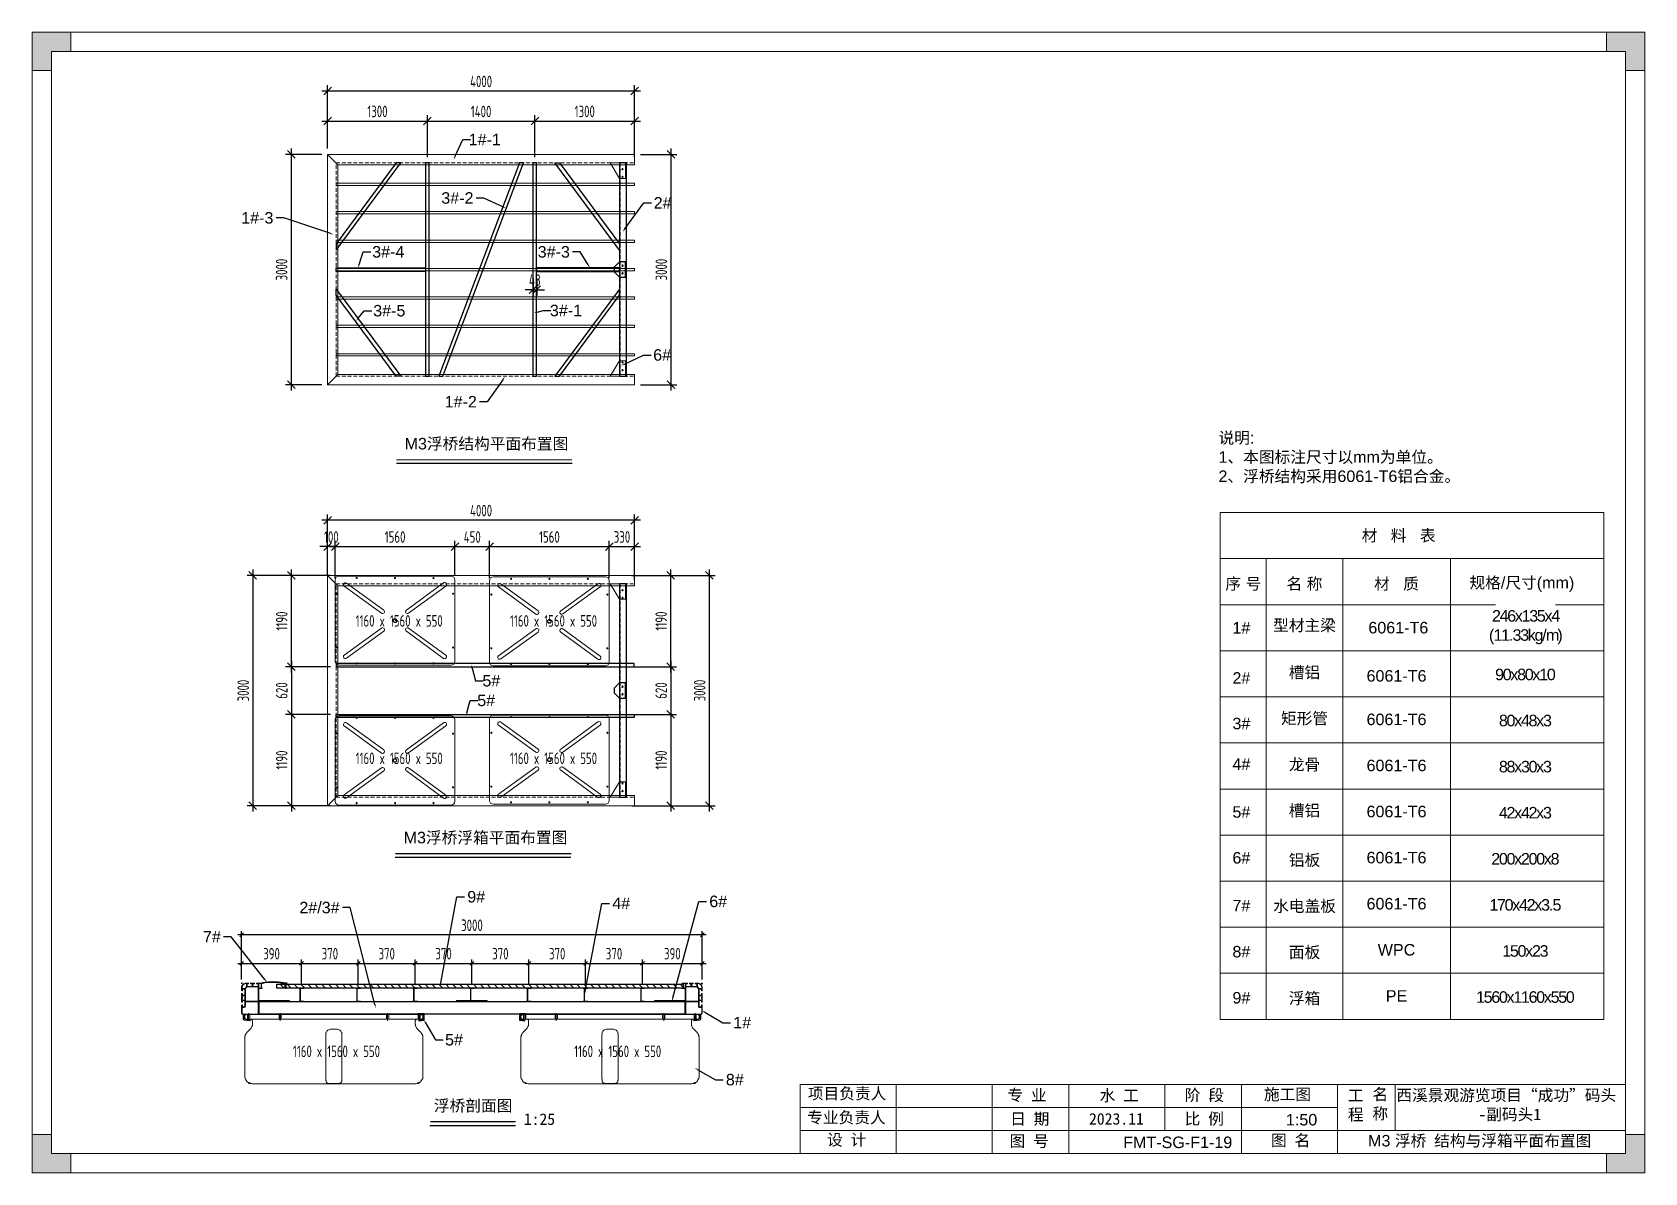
# Model space of a CAD drawing. Header units: millimetres. Extents: x 136606 to 1229059, y 82794 to 127566.
# Drawn here: x 931427 to 952426, y 112490 to 127340 of the extents above; entities that cross this region are included whole.
import ezdxf
from ezdxf import colors
from ezdxf.entities.mleader import LeaderData, LeaderLine
from ezdxf.math import Vec2, Vec3

# ---------------------------------------------------------------- set-up
doc = ezdxf.new("R2010")
doc.units = ezdxf.units.MM
for name, pattern in [('CENTER', [0.6, 0.375, -0.075, 0.075, -0.075]), ('DASHED', [0.75, 0.5, -0.25]), ('HIDDEN', [9.525, 6.35, -3.175])]:
    doc.linetypes.add(name, pattern=pattern)
for name, color, linetype in [('00打印图框', 255, 'Continuous'), ('卡槽', 242, 'Continuous'), ('标注', 9, 'Continuous'), ('连接端梁', 130, 'Continuous'), ('铝横梁', 220, 'Continuous'), ('铺板', 42, 'Continuous')]:
    doc.layers.add(name, color=color, linetype=linetype)
for name, color, linetype, lineweight in [('dim', 6, 'Continuous', 13), ('加强板', 140, 'Continuous', 18), ('图框', 7, 'Continuous', 13), ('型材', 7, 'Continuous', 15), ('文本', 3, 'Continuous', 13), ('浮箱', 160, 'Continuous', 20), ('铝型材', 7, 'Continuous', 13), ('铝龙骨', 7, 'Continuous', 9)]:
    doc.layers.add(name, color=color, linetype=linetype, lineweight=lineweight)
doc.styles.add('Arial', font='arial.ttf')
doc.styles.add('hztxt', font='ros1.shx', dxfattribs={"width": 0.8, "bigfont": 'hztxt.shx'})
doc.styles.get("Standard").update_dxf_attribs({"font": 'arial.ttf'})
doc.dimstyles.new('DIM-50', dxfattribs={"dimscale": 50, "dimtxt": 3, "dimasz": 2, "dimexe": 1.5, "dimexo": 1.5, "dimgap": 1, "dimtad": 1, "dimdec": 1, "dimdsep": 46, "dimtxsty": 'hztxt', "dimblk": 'OBLIQUE', "dimcen": 0, "dimdle": 1.5, "dimclrd": 9, "dimclre": 9, "dimclrt": 2, "dimadec": 1, "dimazin": 0, "dimtfac": 1, "dimtdec": 1, "dimtix": 1, "dimtmove": 2, "dimatfit": 3, "dimldrblk": 'OBLIQUE', "dimfxl": 15, "dimtolj": 1, "dimtzin": 0, "dimarcsym": 1})
doc.dimstyles.new('DIM-50-SC0.5', dxfattribs={"dimscale": 50, "dimtxt": 3, "dimasz": 1, "dimexe": 1, "dimexo": 1, "dimgap": 1, "dimtad": 1, "dimdec": 1, "dimlfac": 0.5, "dimdsep": 46, "dimtxsty": 'hztxt', "dimblk": 'OBLIQUE', "dimcen": 0, "dimdle": 1, "dimclrd": 9, "dimclre": 9, "dimclrt": 2, "dimadec": 1, "dimazin": 0, "dimtfac": 1, "dimtdec": 1, "dimtix": 1, "dimtmove": 2, "dimatfit": 3, "dimldrblk": 'OBLIQUE', "dimfxl": 15, "dimtolj": 1, "dimtzin": 0, "dimarcsym": 1})

msp = doc.modelspace()

# ---------------------------------------------------------------- texts
at = {"layer": '00打印图框', "color": 6, "char_height": 150, "style": 'Arial'}
for s, width, insert, attachment_point in [('M3{\\fSimSun|b0|i0|c134|p2;浮桥结构平面布置图}', 2482.93285, (938407.9609, 122058.3084), 3), ('M3{\\fSimSun|b0|i0|c134|p2;浮桥浮箱平面布置图}', 2360.692362, (938395.6681, 116929.5675), 3), ('{\\fSimSun|b0|i0|c134|p2;浮桥剖面图}', 1351.200335, (936657.2047, 113439.0124), 1), ('{\\fSimSun|b0|i0|c134|p2;1:25}', 422.350013, (937827.8262, 113262.9302), 1)]:
    msp.add_mtext_dynamic_manual_height_columns(s, width=width, gutter_width=18.75, heights=[0], dxfattribs=dict(at, insert=insert, attachment_point=attachment_point))
at = {"layer": '文本', "insert": (946875.297, 122134.7404), "char_height": 150, "attachment_point": 1, "style": 'Arial'}
msp.add_mtext_dynamic_manual_height_columns('{\\fSimSun|b0|i0|c134|p2;说明}:\\P1{\\fSimSun|b0|i0|c134|p2;、本图标注尺寸以}mm{\\fSimSun|b0|i0|c134|p2;为单位。\\P}2{\\fSimSun|b0|i0|c134|p2;、浮桥结构采用}6061-T6{\\fSimSun|b0|i0|c134|p2;铝合金。}', width=4070.735014, gutter_width=12.5, heights=[0], dxfattribs=at)
at = {"layer": '文本', "char_height": 150, "attachment_point": 5, "style": 'Arial'}
for s, insert in [(' 材   料   表 ', (949191.9267, 120779.3323)), ('序 号', (947198.3843, 120151.2729)), ('名 称', (947994.6654, 120151.2729)), ('材   质', (949192.8147, 120151.2729)), ('规格/尺寸(mm)', (950826.4932, 120151.2729)), ('型材主梁', (947995.6179, 119610.4471)), ('1#', (947173.3692, 119586.2746)), ('6061-T6', (949217.2969, 119586.8655)), ('槽铝', (947995.6179, 118997.431)), ('2#', (947173.3692, 118932.6567)), ('6061-T6', (949193.7678, 118959.2682)), ('{\\fSimSun|b0|i0|c134|p2;矩形管}', (947995.6179, 118397.431)), ('6061-T6', (949193.7678, 118392.5931)), ('3#', (947173.3692, 118339.0393)), ('4#', (947173.3692, 117811.0395)), ('龙骨', (947995.6179, 117797.431)), ('6061-T6', (949193.7678, 117792.5931)), ('5#', (947173.3692, 117187.3282)), ('槽铝', (947995.6179, 117197.431)), ('6061-T6', (949193.7678, 117192.5931)), ('6#', (947173.3692, 116589.9081)), ('铝板', (947995.6179, 116553.8913)), ('6061-T6', (949193.7678, 116592.5931)), ('7#', (947173.3692, 115967.8066)), ('{\\fSimSun|b0|i0|c134|p2;水电盖板}', (947995.6179, 115953.8913)), ('6061-T6', (949193.7678, 115992.5931)), ('8#', (947173.3692, 115367.8066)), ('面板', (947995.6179, 115353.8913)), ('WPC', (949193.7678, 115392.5931)), ('9#', (947173.3692, 114767.8066)), ('浮箱', (947995.6179, 114753.8913)), ('PE', (949193.7678, 114792.5931))]:
    msp.add_mtext(s, dxfattribs=dict(at, insert=insert))
at = {"layer": '文本', "color": 6, "char_height": 150, "attachment_point": 3, "style": 'hztxt'}
for insert in [(936772.3619, 119750.7818, -0.0005), (938782.3619, 119750.7818, -0.0005), (936772.3619, 117961.5597, -0.0005), (938782.3619, 117961.5597, -0.0005)]:
    msp.add_mtext('\\pi41.0595;1160 x 1560 x 550          ', dxfattribs=dict(at, insert=insert))
at = {"layer": '文本', "color": 3, "char_height": 150, "attachment_point": 9, "style": 'hztxt'}
for insert in [(935955.8038, 113995.935, -0.0005), (939617.8303, 113995.935, -0.0005)]:
    msp.add_mtext('\\pi41.0595;1160 x 1560 x 550          ', dxfattribs=dict(at, insert=insert))
at = {"layer": '文本', "color": 6}
note = msp.add_mtext_dynamic_manual_height_columns('{\\C256;1:50\\P}', width=120, gutter_width=0, heights=[124.0928, 0], dxfattribs=dict(at, insert=(947633.4442, 113255.7656), char_height=150, attachment_point=1, style='Arial'))
at = {"layer": '文本', "color": 6, "insert": (948823.3145, 112982.523), "char_height": 150, "attachment_point": 1, "style": 'Arial'}
msp.add_mtext_dynamic_manual_height_columns('M3 {\\fSimSun|b0|i0|c134|p2;浮桥 结构与浮箱平面布置图}', width=3958.058362, gutter_width=18.75, heights=[0], dxfattribs=at)
at = {"layer": '文本', "color": 6}
note = msp.add_mtext_dynamic_manual_height_columns('{\\C256;FMT-SG-F1-19\\P}', width=120, gutter_width=0, heights=[124.0928, 0], dxfattribs=dict(at, insert=(945514.1196, 112961.437), char_height=150, attachment_point=1, style='Arial'))

# ---------------------------------------------------------------- blocks, each defined once
blk = doc.blocks.new('GW-TK')
at = {"layer": '图框', "linetype": 'Continuous', "lineweight": 0}
h = blk.add_hatch(color=256, dxfattribs=at)
h.dxf.hatch_style = 1
h.paths.add_polyline_path([(927183.55, 464715.01), (927183.55, 464705.01), (927188.55, 464705.01), (927188.55, 464710.01), (927193.56, 464710.01), (927193.56, 464715.01)])
h = blk.add_hatch(color=256, dxfattribs=at)
h.dxf.hatch_style = 1
h.paths.add_polyline_path([(927593.55, 464715.01), (927593.55, 464710.01), (927598.55, 464710.01), (927598.55, 464705.01), (927603.55, 464705.01), (927603.55, 464715.01)])
h = blk.add_hatch(color=256, dxfattribs=at)
h.dxf.hatch_style = 1
h.paths.add_polyline_path([(927193.56, 464418.01), (927193.56, 464423.01), (927188.55, 464423.01), (927188.55, 464428.01), (927183.55, 464428.01), (927183.55, 464418.01)])
h = blk.add_hatch(color=256, dxfattribs=at)
h.dxf.hatch_style = 1
h.paths.add_polyline_path([(927603.55, 464418.01), (927603.55, 464428.01), (927598.55, 464428.01), (927598.55, 464423.01), (927593.55, 464423.01), (927593.55, 464418.01)])
at = {"layer": '图框', "linetype": 'Continuous'}
for p, q in [((927383.55, 464441.02), (927383.55, 464423.01)), ((927408.55, 464441.02), (927408.55, 464423.01)), ((927433.55, 464441.02), (927433.55, 464423.01)), ((927453.55, 464441.02), (927453.55, 464423.01)), ((927478.55, 464441.02), (927478.55, 464429.01)), ((927498.55, 464441.02), (927498.55, 464423.01)), ((927523.55, 464441.02), (927523.55, 464423.01)), ((927538.55, 464441.02), (927538.55, 464429.01)), ((927383.55, 464435.01), (927523.55, 464435.01)), ((927451.56, 464429.01), (927383.55, 464429.01)), ((927383.55, 464429.01), (927598.55, 464429.01))]:
    blk.add_line(p, q, dxfattribs=at)
at = {"layer": '图框', "linetype": 'Continuous', "lineweight": 0}
for points in [[(927188.55, 464705.01), (927188.55, 464710.01), (927193.56, 464710.01), (927193.56, 464715.01), (927183.55, 464715.01), (927183.55, 464705.01)], [(927598.55, 464705.01), (927598.55, 464710.01), (927593.55, 464710.01), (927593.55, 464715.01), (927603.55, 464715.01), (927603.55, 464705.01)], [(927188.55, 464428.01), (927188.55, 464423.01), (927193.56, 464423.01), (927193.56, 464418.01), (927183.55, 464418.01), (927183.55, 464428.01)], [(927598.55, 464428.01), (927598.55, 464423.01), (927593.55, 464423.01), (927593.55, 464418.01), (927603.55, 464418.01), (927603.55, 464428.01)]]:
    blk.add_lwpolyline(points, close=True, dxfattribs=at)
at = {"layer": '图框'}
for points in [[(927183.55, 464715.01), (927603.55, 464715.01), (927603.55, 464418.01), (927183.55, 464418.01)], [(927188.55, 464710.01), (927598.55, 464710.01), (927598.55, 464423.01), (927188.55, 464423.01)]]:
    blk.add_lwpolyline(points, close=True, dxfattribs=at)
at = {"layer": '图框', "linetype": 'Continuous'}
blk.add_lwpolyline([(927383.55, 464441.02), (927598.55, 464441.02)], dxfattribs=at)
at = {"layer": '图框', "linetype": 'Continuous', "char_height": 3, "attachment_point": 1}
for s, width, heights, insert in [('{\\fSimSun|b0|i0|c134|p2;项目负责人}', 26.0225, [0], (927385.56, 464440.15)), ('{\\fSimSun|b0|i0|c134|p2;专 业}', 12.8345, [0], (927437.53, 464439.73)), ('{\\fSimSun|b0|i0|c134|p2;阶 段}', 17.4775, [0], (927483.73, 464439.73)), ('{\\fSimSun|b0|i0|c134|p2;工 程}', 5.2119, [0], (927526.21, 464439.66)), ('{\\fSimSun|b0|i0|c134|p2;名 称}', 5.2119, [0], (927532.62, 464439.93)), ('{\\fSimSun|b0|i0|c134|p2;专业负责人}', 24.6361, [2.04], (927385.39, 464433.9)), ('{\\fSimSun|b0|i0|c134|p2;日 期}', 11.224, [0], (927438.25, 464433.55)), ('{\\fSimSun|b0|i0|c134|p2;比 例}', 10.9146, [0], (927483.71, 464433.55)), ('{\\fSimSun|b0|i0|c134|p2;设 计}', 16.2353, [0], (927390.55, 464428.09)), ('{\\fSimSun|b0|i0|c134|p2;图 号}', 23.6261, [0], (927438.11, 464427.75)), ('{\\fSimSun|b0|i0|c134|p2;图 名}', 12.066, [0], (927506.19, 464427.94))]:
    blk.add_mtext_dynamic_manual_height_columns(s, width=width, gutter_width=17.5, heights=heights, dxfattribs=dict(at, insert=insert))
at = {"layer": '图框', "color": 3, "linetype": 'Continuous', "char_height": 3, "attachment_point": 1}
for s, width, insert in [('{\\fSimSun|b0|i0|c134|p2;水 工}', 11.224, (927461.55, 464439.63)), ('\\pt9;{\\fSimSun|b0|i0|c134|p2;施工图}', 18.6303, (927504.36, 464439.94)), ('\\pi0.39911,t9.39911;{\\fSimSun|b0|i0|c134|p2;西溪景观游览项目“成功”码头\\P\\pi21.75744,t30.75744;-副码头1}', 60.0149, (927538.45, 464439.71)), ('{\\fSimSun|b0|i0|c134|p2;2023.11}', 11.224, (927458.8, 464433.55))]:
    blk.add_mtext_dynamic_manual_height_columns(s, width=width, gutter_width=17.5, heights=[0], dxfattribs=dict(at, insert=insert))
blk = doc.blocks.new('_Oblique')
at = {"color": 0, "linetype": 'ByBlock', "lineweight": -2}
blk.add_line((-0.5, -0.5), (0.5, 0.5), dxfattribs=at)
blk = doc.blocks.new('*D2188')
at = {"layer": 'Defpoints', "color": 0, "transparency": 16777216}
for p in [(935272, 120987), (935272, 120269, 0), (939272, 120269)]:
    blk.add_point(p, dxfattribs=at)
at = {"layer": '标注', "color": 9, "lineweight": -2, "transparency": 16777216}
for p, q in [((939347, 120987), (935197, 120987)), ((935272, 120344), (935272, 121062)), ((939272, 120344), (939272, 121062))]:
    blk.add_line(p, q, dxfattribs=at)
at = {"layer": '标注', "color": 9, "lineweight": -2, "transparency": 16777216, "xscale": 100, "yscale": 100, "zscale": 100, "rotation": 180}
blk.add_blockref('_Oblique', (935272, 120987), dxfattribs=at)
at = {"layer": '标注', "color": 9, "lineweight": -2, "transparency": 16777216, "xscale": 100, "yscale": 100, "zscale": 100}
blk.add_blockref('_Oblique', (939272, 120987), dxfattribs=at)
at = {"layer": '标注', "color": 2, "transparency": 16777216, "insert": (937272, 121112), "char_height": 150, "attachment_point": 5, "style": 'hztxt'}
blk.add_mtext('\\A1;4000', dxfattribs=at)
blk = doc.blocks.new('*D2189')
at = {"layer": 'Defpoints', "color": 0, "transparency": 16777216}
for p in [(935272, 120644), (935272, 120187), (935372, 120158, 0)]:
    blk.add_point(p, dxfattribs=at)
at = {"layer": '标注', "color": 9, "lineweight": -2, "transparency": 16777216}
for p, q in [((935272, 120644), (935172, 120644)), ((935272, 120262), (935272, 120719)), ((935372, 120644), (935272, 120644)), ((935372, 120233), (935372, 120719)), ((935372, 120644), (935472, 120644))]:
    blk.add_line(p, q, dxfattribs=at)
at = {"layer": '标注', "color": 9, "lineweight": -2, "transparency": 16777216, "xscale": 100, "yscale": 100, "zscale": 100}
blk.add_blockref('_Oblique', (935272, 120644), dxfattribs=at)
at = {"layer": '标注', "color": 9, "lineweight": -2, "transparency": 16777216, "xscale": 100, "yscale": 100, "zscale": 100, "rotation": 180}
blk.add_blockref('_Oblique', (935372, 120644), dxfattribs=at)
at = {"layer": '标注', "color": 2, "transparency": 16777216, "insert": (935322, 120769), "char_height": 150, "attachment_point": 5, "style": 'hztxt'}
blk.add_mtext('\\A1;100', dxfattribs=at)
blk = doc.blocks.new('*D2190')
at = {"layer": 'Defpoints', "color": 0, "transparency": 16777216}
for p in [(936932, 120644), (935372, 120158, 0), (936932, 120187, 0)]:
    blk.add_point(p, dxfattribs=at)
at = {"layer": '标注', "color": 9, "lineweight": -2, "transparency": 16777216}
for p, q in [((935297, 120644), (937007, 120644)), ((935372, 120233), (935372, 120719)), ((936932, 120262), (936932, 120719))]:
    blk.add_line(p, q, dxfattribs=at)
at = {"layer": '标注', "color": 9, "lineweight": -2, "transparency": 16777216, "xscale": 100, "yscale": 100, "zscale": 100, "rotation": 180}
blk.add_blockref('_Oblique', (935372, 120644), dxfattribs=at)
at = {"layer": '标注', "color": 9, "lineweight": -2, "transparency": 16777216, "xscale": 100, "yscale": 100, "zscale": 100}
blk.add_blockref('_Oblique', (936932, 120644), dxfattribs=at)
at = {"layer": '标注', "color": 2, "transparency": 16777216, "insert": (936152, 120769), "char_height": 150, "attachment_point": 5, "style": 'hztxt'}
blk.add_mtext('\\A1;1560', dxfattribs=at)
blk = doc.blocks.new('*D2191')
at = {"layer": 'Defpoints', "color": 0, "transparency": 16777216}
for p in [(937382, 120644), (936932, 120187, 0), (937382, 120158, 0)]:
    blk.add_point(p, dxfattribs=at)
at = {"layer": '标注', "color": 9, "lineweight": -2, "transparency": 16777216}
for p, q in [((936857, 120644), (937457, 120644)), ((936932, 120262), (936932, 120719)), ((937382, 120233), (937382, 120719))]:
    blk.add_line(p, q, dxfattribs=at)
at = {"layer": '标注', "color": 9, "lineweight": -2, "transparency": 16777216, "xscale": 100, "yscale": 100, "zscale": 100, "rotation": 180}
blk.add_blockref('_Oblique', (936932, 120644), dxfattribs=at)
at = {"layer": '标注', "color": 9, "lineweight": -2, "transparency": 16777216, "xscale": 100, "yscale": 100, "zscale": 100}
blk.add_blockref('_Oblique', (937382, 120644), dxfattribs=at)
at = {"layer": '标注', "color": 2, "transparency": 16777216, "insert": (937157, 120769), "char_height": 150, "attachment_point": 5, "style": 'hztxt'}
blk.add_mtext('\\A1;450', dxfattribs=at)
blk = doc.blocks.new('*D2192')
at = {"layer": 'Defpoints', "color": 0, "transparency": 16777216}
for p in [(938942, 120644), (937382, 120158, 0), (938942, 120187, 0)]:
    blk.add_point(p, dxfattribs=at)
at = {"layer": '标注', "color": 9, "lineweight": -2, "transparency": 16777216}
for p, q in [((937307, 120644), (939017, 120644)), ((937382, 120233), (937382, 120719)), ((938942, 120262), (938942, 120719))]:
    blk.add_line(p, q, dxfattribs=at)
at = {"layer": '标注', "color": 9, "lineweight": -2, "transparency": 16777216, "xscale": 100, "yscale": 100, "zscale": 100, "rotation": 180}
blk.add_blockref('_Oblique', (937382, 120644), dxfattribs=at)
at = {"layer": '标注', "color": 9, "lineweight": -2, "transparency": 16777216, "xscale": 100, "yscale": 100, "zscale": 100}
blk.add_blockref('_Oblique', (938942, 120644), dxfattribs=at)
at = {"layer": '标注', "color": 2, "transparency": 16777216, "insert": (938162, 120769), "char_height": 150, "attachment_point": 5, "style": 'hztxt'}
blk.add_mtext('\\A1;1560', dxfattribs=at)
blk = doc.blocks.new('*D2193')
at = {"layer": 'Defpoints', "color": 0, "transparency": 16777216}
for p in [(939272, 120644), (938942, 120157), (939272, 120134)]:
    blk.add_point(p, dxfattribs=at)
at = {"layer": '标注', "color": 9, "lineweight": -2, "transparency": 16777216}
for p, q in [((938867, 120644), (939347, 120644)), ((938942, 120232), (938942, 120719)), ((939272, 120209), (939272, 120719))]:
    blk.add_line(p, q, dxfattribs=at)
at = {"layer": '标注', "color": 9, "lineweight": -2, "transparency": 16777216, "xscale": 100, "yscale": 100, "zscale": 100, "rotation": 180}
blk.add_blockref('_Oblique', (938942, 120644), dxfattribs=at)
at = {"layer": '标注', "color": 9, "lineweight": -2, "transparency": 16777216, "xscale": 100, "yscale": 100, "zscale": 100}
blk.add_blockref('_Oblique', (939272, 120644), dxfattribs=at)
at = {"layer": '标注', "color": 2, "transparency": 16777216, "insert": (939107, 120769), "char_height": 150, "attachment_point": 5, "style": 'hztxt'}
blk.add_mtext('\\A1;330', dxfattribs=at)
blk = doc.blocks.new('FX')
at = {"layer": '浮箱', "color": 5, "linetype": 'Continuous'}
for p, q in [((1949463, 183146, 0), (1950923, 183146, 0)), ((1949413, 182036, 0), (1949413, 183096, 0)), ((1950973, 183096, 0), (1950973, 182036, 0)), ((1950923, 181986, 0), (1949463, 181986, 0))]:
    blk.add_line(p, q, dxfattribs=at)
at = {"layer": '浮箱', "color": 1, "linetype": 'CENTER', "ltscale": 9.652}
for p, q in [((1949703, 183121, 0), (1949683, 183121, 0)), ((1949693, 183131, 0), (1949693, 183110, 0)), ((1950203, 183121, 0), (1950183, 183121, 0)), ((1950193, 183131, 0), (1950193, 183110, 0)), ((1950703, 183121, 0), (1950683, 183121, 0)), ((1950693, 183131, 0), (1950693, 183110, 0)), ((1949448, 182916, 0), (1949428, 182916, 0)), ((1949438, 182926, 0), (1949438, 182905, 0)), ((1950958, 182916, 0), (1950938, 182916, 0)), ((1950948, 182926, 0), (1950948, 182905, 0)), ((1949448, 182216, 0), (1949428, 182216, 0)), ((1949438, 182226, 0), (1949438, 182205, 0)), ((1950958, 182216, 0), (1950938, 182216, 0)), ((1950948, 182226, 0), (1950948, 182205, 0)), ((1949703, 182011, 0), (1949683, 182011, 0)), ((1949693, 182021, 0), (1949693, 182000, 0)), ((1950203, 182011, 0), (1950183, 182011, 0)), ((1950193, 182021, 0), (1950193, 182000, 0)), ((1950703, 182011, 0), (1950683, 182011, 0)), ((1950693, 182021, 0), (1950693, 182000, 0))]:
    blk.add_line(p, q, dxfattribs=at)
at = {"layer": '浮箱', "linetype": 'Continuous'}
for p, q in [((1950794, 183146, 0), (1950794, 183146, 0)), ((1950799, 183146, 0), (1950799, 183146, 0)), ((1950799, 183146, 0), (1950799, 183146, 0)), ((1950799, 183146, 0), (1950799, 183146, 0)), ((1950800, 183146, 0), (1950800, 183146, 0)), ((1950800, 183146, 0), (1950800, 183146, 0)), ((1950800, 183146, 0), (1950800, 183146, 0)), ((1950805, 183146, 0), (1950805, 183146, 0)), ((1949413, 182978, 0), (1949413, 182978, 0)), ((1949413, 182973, 0), (1949413, 182973, 0)), ((1949413, 182972, 0), (1949413, 182972, 0)), ((1949413, 182972, 0), (1949413, 182972, 0)), ((1949413, 182972, 0), (1949413, 182972, 0)), ((1949413, 182971, 0), (1949413, 182971, 0)), ((1949413, 182971, 0), (1949413, 182971, 0)), ((1949413, 182967, 0), (1949413, 182967, 0))]:
    blk.add_line(p, q, dxfattribs=at)
at = {"layer": '浮箱', "color": 5, "linetype": 'Continuous', "elevation": 0}
for points in [[(1949530, 183014, -1), (1949559, 183054), (1950045, 182703, -0.999989), (1950016, 182662), (1949530, 183014)], [(1950855, 183016, 1), (1950825, 183057), (1950340, 182703, 0.999989), (1950369, 182663), (1950855, 183016)], [(1949530, 182117, 1), (1949559, 182077), (1950045, 182428, 0.999989), (1950016, 182469), (1949530, 182117)], [(1950855, 182115, -1), (1950825, 182075), (1950340, 182428, -0.999989), (1950369, 182468), (1950855, 182115)]]:
    blk.add_lwpolyline(points, format="xyb", dxfattribs=at)
blk.add_lwpolyline([(1950208, 182586), (1950208, 182586)], dxfattribs=at)
at = {"layer": '浮箱', "color": 9, "linetype": 'Continuous'}
for centre in [(1949693, 183121, 0), (1950193, 183121, 0), (1950693, 183121, 0), (1949438, 182916, 0), (1950948, 182916, 0), (1949438, 182216, 0), (1950948, 182216, 0), (1949693, 182011, 0), (1950193, 182011, 0), (1950693, 182011, 0)]:
    blk.add_circle(centre, 7.5, dxfattribs=at)
at = {"layer": '浮箱', "color": 5, "linetype": 'Continuous'}
for radius in [25, 20]:
    blk.add_circle((1950193, 182566, 0), radius, dxfattribs=at)
at = {"layer": '浮箱', "color": 5, "linetype": 'Continuous', "extrusion": (0, 0, -1)}
for centre, start, end in [((-1949463, 183096, 0), 0, 90), ((-1950923, 183096, 0), 90, 180), ((-1949463, 182036, 0), 270, 0), ((-1950923, 182036, 0), 180, 270)]:
    blk.add_arc(centre, 50, start, end, dxfattribs=at)
blk = doc.blocks.new('*D2180')
at = {"layer": 'Defpoints', "color": 0, "transparency": 16777216}
for p in [(936572, 126184), (935272, 125750), (936572, 125638)]:
    blk.add_point(p, dxfattribs=at)
at = {"layer": '标注', "color": 9, "lineweight": -2, "transparency": 16777216}
for p, q in [((935272, 125825), (935272, 126259)), ((936572, 125713), (936572, 126259)), ((935197, 126184), (936647, 126184))]:
    blk.add_line(p, q, dxfattribs=at)
at = {"layer": '标注', "color": 9, "lineweight": -2, "transparency": 16777216, "xscale": 100, "yscale": 100, "zscale": 100, "rotation": 180}
blk.add_blockref('_Oblique', (935272, 126184), dxfattribs=at)
at = {"layer": '标注', "color": 9, "lineweight": -2, "transparency": 16777216, "xscale": 100, "yscale": 100, "zscale": 100}
blk.add_blockref('_Oblique', (936572, 126184), dxfattribs=at)
at = {"layer": '标注', "color": 2, "transparency": 16777216, "insert": (935922, 126309), "char_height": 150, "attachment_point": 5, "style": 'hztxt'}
blk.add_mtext('\\A1;1300', dxfattribs=at)
blk = doc.blocks.new('*D2181')
at = {"layer": 'Defpoints', "color": 0, "transparency": 16777216}
for p in [(935272, 126575), (935272, 125750), (939272, 125750)]:
    blk.add_point(p, dxfattribs=at)
at = {"layer": '标注', "color": 9, "lineweight": -2, "transparency": 16777216}
for p, q in [((935272, 125825), (935272, 126650)), ((939272, 125825), (939272, 126650)), ((939347, 126575), (935197, 126575))]:
    blk.add_line(p, q, dxfattribs=at)
at = {"layer": '标注', "color": 9, "lineweight": -2, "transparency": 16777216, "xscale": 100, "yscale": 100, "zscale": 100, "rotation": 180}
blk.add_blockref('_Oblique', (935272, 126575), dxfattribs=at)
at = {"layer": '标注', "color": 9, "lineweight": -2, "transparency": 16777216, "xscale": 100, "yscale": 100, "zscale": 100}
blk.add_blockref('_Oblique', (939272, 126575), dxfattribs=at)
at = {"layer": '标注', "color": 2, "transparency": 16777216, "insert": (937272, 126700), "char_height": 150, "attachment_point": 5, "style": 'hztxt'}
blk.add_mtext('\\A1;4000', dxfattribs=at)
blk = doc.blocks.new('*D2182')
at = {"layer": 'Defpoints', "color": 0, "transparency": 16777216}
for p in [(937972, 126184), (936572, 125638), (937972, 125638)]:
    blk.add_point(p, dxfattribs=at)
at = {"layer": '标注', "color": 9, "lineweight": -2, "transparency": 16777216}
for p, q in [((936572, 125713), (936572, 126259)), ((937972, 125713), (937972, 126259)), ((936497, 126184), (938047, 126184))]:
    blk.add_line(p, q, dxfattribs=at)
at = {"layer": '标注', "color": 9, "lineweight": -2, "transparency": 16777216, "xscale": 100, "yscale": 100, "zscale": 100, "rotation": 180}
blk.add_blockref('_Oblique', (936572, 126184), dxfattribs=at)
at = {"layer": '标注', "color": 9, "lineweight": -2, "transparency": 16777216, "xscale": 100, "yscale": 100, "zscale": 100}
blk.add_blockref('_Oblique', (937972, 126184), dxfattribs=at)
at = {"layer": '标注', "color": 2, "transparency": 16777216, "insert": (937272, 126309), "char_height": 150, "attachment_point": 5, "style": 'hztxt'}
blk.add_mtext('\\A1;1400', dxfattribs=at)
blk = doc.blocks.new('*D2183')
at = {"layer": 'Defpoints', "color": 0, "transparency": 16777216}
for p in [(935272, 125750), (934799, 122750), (935272, 122750)]:
    blk.add_point(p, dxfattribs=at)
at = {"layer": '标注', "color": 9, "lineweight": -2, "transparency": 16777216}
for p, q in [((934799, 125825), (934799, 122675)), ((935197, 125750), (934724, 125750)), ((935197, 122750), (934724, 122750))]:
    blk.add_line(p, q, dxfattribs=at)
at = {"layer": '标注', "color": 9, "lineweight": -2, "transparency": 16777216, "xscale": 100, "yscale": 100, "zscale": 100}
for p, rotation in [((934799, 125750), 90), ((934799, 122750), 270)]:
    blk.add_blockref('_Oblique', p, dxfattribs=dict(at, rotation=rotation))
at = {"layer": '标注', "color": 2, "transparency": 16777216, "insert": (934674, 124250), "char_height": 150, "attachment_point": 5, "rotation": 90, "style": 'hztxt'}
blk.add_mtext('\\A1;3000', dxfattribs=at)
blk = doc.blocks.new('*D2184')
at = {"layer": 'Defpoints', "color": 0, "transparency": 16777216}
for p in [(935272, 120269), (934299, 117269), (935272, 117269)]:
    blk.add_point(p, dxfattribs=at)
at = {"layer": '标注', "color": 9, "lineweight": -2, "transparency": 16777216}
for p, q in [((934299, 120344), (934299, 117194)), ((935197, 120269), (934224, 120269)), ((935197, 117269), (934224, 117269))]:
    blk.add_line(p, q, dxfattribs=at)
at = {"layer": '标注', "color": 9, "lineweight": -2, "transparency": 16777216, "xscale": 100, "yscale": 100, "zscale": 100}
for p, rotation in [((934299, 120269), 90), ((934299, 117269), 270)]:
    blk.add_blockref('_Oblique', p, dxfattribs=dict(at, rotation=rotation))
at = {"layer": '标注', "color": 2, "transparency": 16777216, "insert": (934174, 118769), "char_height": 150, "attachment_point": 5, "rotation": 90, "style": 'hztxt'}
blk.add_mtext('\\A1;3000', dxfattribs=at)
blk = doc.blocks.new('*D2185')
at = {"layer": 'Defpoints', "color": 0, "transparency": 16777216}
for p in [(934801, 120269), (935384, 120269), (935384, 119079, 0)]:
    blk.add_point(p, dxfattribs=at)
at = {"layer": '标注', "color": 9, "lineweight": -2, "transparency": 16777216}
for p, q in [((934801, 119004), (934801, 120344)), ((935309, 120269), (934726, 120269)), ((935309, 119079), (934726, 119079))]:
    blk.add_line(p, q, dxfattribs=at)
at = {"layer": '标注', "color": 9, "lineweight": -2, "transparency": 16777216, "xscale": 100, "yscale": 100, "zscale": 100}
for p, rotation in [((934801, 120269), 90), ((934801, 119079), 270)]:
    blk.add_blockref('_Oblique', p, dxfattribs=dict(at, rotation=rotation))
at = {"layer": '标注', "color": 2, "transparency": 16777216, "insert": (934676, 119674), "char_height": 150, "attachment_point": 5, "rotation": 90, "style": 'hztxt'}
blk.add_mtext('\\A1;1190', dxfattribs=at)
blk = doc.blocks.new('*D2186')
at = {"layer": 'Defpoints', "color": 0, "transparency": 16777216}
for p in [(935384, 118459, 0), (934801, 117269), (935384, 117269)]:
    blk.add_point(p, dxfattribs=at)
at = {"layer": '标注', "color": 9, "lineweight": -2, "transparency": 16777216}
for p, q in [((935309, 118459), (934726, 118459)), ((934801, 118534), (934801, 117194)), ((935309, 117269), (934726, 117269))]:
    blk.add_line(p, q, dxfattribs=at)
at = {"layer": '标注', "color": 9, "lineweight": -2, "transparency": 16777216, "xscale": 100, "yscale": 100, "zscale": 100}
for p, rotation in [((934801, 118459), 90), ((934801, 117269), 270)]:
    blk.add_blockref('_Oblique', p, dxfattribs=dict(at, rotation=rotation))
at = {"layer": '标注', "color": 2, "transparency": 16777216, "insert": (934676, 117864), "char_height": 150, "attachment_point": 5, "rotation": 90, "style": 'hztxt'}
blk.add_mtext('\\A1;1190', dxfattribs=at)
blk = doc.blocks.new('*D2187')
at = {"layer": 'Defpoints', "color": 0, "transparency": 16777216}
for p in [(935384, 119079), (934801, 118459), (935384, 118459, 0)]:
    blk.add_point(p, dxfattribs=at)
at = {"layer": '标注', "color": 9, "lineweight": -2, "transparency": 16777216}
for p, q in [((935309, 119079), (934726, 119079)), ((934801, 119154), (934801, 118384)), ((935309, 118459), (934726, 118459))]:
    blk.add_line(p, q, dxfattribs=at)
at = {"layer": '标注', "color": 9, "lineweight": -2, "transparency": 16777216, "xscale": 100, "yscale": 100, "zscale": 100}
for p, rotation in [((934801, 119079), 90), ((934801, 118459), 270)]:
    blk.add_blockref('_Oblique', p, dxfattribs=dict(at, rotation=rotation))
at = {"layer": '标注', "color": 2, "transparency": 16777216, "insert": (934676, 118769), "char_height": 150, "attachment_point": 5, "rotation": 90, "style": 'hztxt'}
blk.add_mtext('\\A1;620', dxfattribs=at)
blk = doc.blocks.new('*D2178')
at = {"layer": 'Defpoints', "color": 0, "transparency": 16777216}
for p in [(939272, 126184), (937972, 125638), (939272, 125638)]:
    blk.add_point(p, dxfattribs=at)
at = {"layer": '标注', "color": 9, "lineweight": -2, "transparency": 16777216}
for p, q in [((937972, 125713), (937972, 126259)), ((939272, 125713), (939272, 126259)), ((937897, 126184), (939347, 126184))]:
    blk.add_line(p, q, dxfattribs=at)
at = {"layer": '标注', "color": 9, "lineweight": -2, "transparency": 16777216, "xscale": 100, "yscale": 100, "zscale": 100, "rotation": 180}
blk.add_blockref('_Oblique', (937972, 126184), dxfattribs=at)
at = {"layer": '标注', "color": 9, "lineweight": -2, "transparency": 16777216, "xscale": 100, "yscale": 100, "zscale": 100}
blk.add_blockref('_Oblique', (939272, 126184), dxfattribs=at)
at = {"layer": '标注', "color": 2, "transparency": 16777216, "insert": (938622, 126309), "char_height": 150, "attachment_point": 5, "style": 'hztxt'}
blk.add_mtext('\\A1;1300', dxfattribs=at)
blk = doc.blocks.new('*D2179')
at = {"color": 9, "lineweight": -2, "transparency": 16777216}
for p, q in [((937948, 124134), (937948, 123913)), ((937996, 124134), (937996, 123913)), ((937948, 123988), (937848, 123988)), ((937948, 123988), (937996, 123988)), ((937996, 123988), (938096, 123988))]:
    blk.add_line(p, q, dxfattribs=at)
at = {"layer": 'Defpoints', "color": 0, "transparency": 16777216}
for p in [(937948, 124209), (937996, 124209), (937996, 123988)]:
    blk.add_point(p, dxfattribs=at)
at = {"color": 9, "lineweight": -2, "transparency": 16777216, "xscale": 100, "yscale": 100, "zscale": 100}
blk.add_blockref('_Oblique', (937948, 123988), dxfattribs=at)
at = {"color": 9, "lineweight": -2, "transparency": 16777216, "xscale": 100, "yscale": 100, "zscale": 100, "rotation": 180}
blk.add_blockref('_Oblique', (937996, 123988), dxfattribs=at)
at = {"color": 2, "transparency": 16777216, "insert": (937972, 124113), "char_height": 150, "attachment_point": 5, "style": 'hztxt'}
blk.add_mtext('\\A1;48', dxfattribs=at)
blk = doc.blocks.new('A$C0D8A069B')
blk.add_lwpolyline([(80, -100), (0, -100), (0, 100), (80, 100), (150, 30), (150, -30), (80, -100)])
for centre in [(40, 50), (40, -50)]:
    blk.add_circle(centre, 9)
blk = doc.blocks.new('连接加强板')
at = {"layer": '加强板'}
blk.add_lwpolyline([(-194915, -559), (-194915, -359), (-195115, -479), (-195115, -559)], close=True, dxfattribs=at)
for centre in [(-195095, -519), (-194995, -519)]:
    blk.add_circle(centre, 9, dxfattribs=at)
blk = doc.blocks.new('*U2194')
at = {"rotation": 90.00000000000001}
blk.add_blockref('连接加强板', (-459, 195015), dxfattribs=at)
blk = doc.blocks.new('*U2195')
at = {"color": 0, "linetype": 'ByBlock', "lineweight": -2, "transparency": 16777216}
blk.add_blockref('*U2194', (0, 0), dxfattribs=at)
blk = doc.blocks.new('*U2196')
at = {"rotation": 90.00000000000001}
blk.add_blockref('连接加强板', (-459, 195015), dxfattribs=at)
blk = doc.blocks.new('*U2197')
at = {"color": 0, "linetype": 'ByBlock', "lineweight": -2, "transparency": 16777216}
blk.add_blockref('*U2196', (0, 0), dxfattribs=at)
blk = doc.blocks.new('*U2198')
at = {"rotation": 90.00000000000001}
blk.add_blockref('连接加强板', (-459, 195015), dxfattribs=at)
blk = doc.blocks.new('*U2199')
at = {"color": 0, "linetype": 'ByBlock', "lineweight": -2, "transparency": 16777216}
blk.add_blockref('*U2198', (0, 0), dxfattribs=at)
blk = doc.blocks.new('*U2200')
at = {"rotation": 90.00000000000001}
blk.add_blockref('连接加强板', (-459, 195015), dxfattribs=at)
blk = doc.blocks.new('*U2201')
at = {"color": 0, "linetype": 'ByBlock', "lineweight": -2, "transparency": 16777216}
blk.add_blockref('*U2200', (0, 0), dxfattribs=at)
blk = doc.blocks.new('*D2202')
at = {"layer": 'Defpoints', "color": 0, "transparency": 16777216}
for p in [(934933, 115217), (934153, 115059, 0), (934933, 114894, 0)]:
    blk.add_point(p, dxfattribs=at)
at = {"layer": '标注', "color": 9, "lineweight": -2, "transparency": 16777216}
for p, q in [((934103, 115217), (934983, 115217)), ((934153, 115109), (934153, 115267)), ((934933, 114944), (934933, 115267))]:
    blk.add_line(p, q, dxfattribs=at)
at = {"layer": '标注', "color": 9, "lineweight": -2, "transparency": 16777216, "xscale": 50, "yscale": 50, "zscale": 50, "rotation": 180}
blk.add_blockref('_Oblique', (934153, 115217), dxfattribs=at)
at = {"layer": '标注', "color": 9, "lineweight": -2, "transparency": 16777216, "xscale": 50, "yscale": 50, "zscale": 50}
blk.add_blockref('_Oblique', (934933, 115217), dxfattribs=at)
at = {"layer": '标注', "color": 2, "transparency": 16777216, "insert": (934543, 115342), "char_height": 150, "attachment_point": 5, "style": 'hztxt'}
blk.add_mtext('\\A1;390', dxfattribs=at)
blk = doc.blocks.new('*D2203')
at = {"layer": 'Defpoints', "color": 0, "transparency": 16777216}
for p in [(935673, 115217), (934933, 114894, 0), (935673, 114894, 0)]:
    blk.add_point(p, dxfattribs=at)
at = {"layer": '标注', "color": 9, "lineweight": -2, "transparency": 16777216}
for p, q in [((934883, 115217), (935723, 115217)), ((934933, 114944), (934933, 115267)), ((935673, 114944), (935673, 115267))]:
    blk.add_line(p, q, dxfattribs=at)
at = {"layer": '标注', "color": 9, "lineweight": -2, "transparency": 16777216, "xscale": 50, "yscale": 50, "zscale": 50, "rotation": 180}
blk.add_blockref('_Oblique', (934933, 115217), dxfattribs=at)
at = {"layer": '标注', "color": 9, "lineweight": -2, "transparency": 16777216, "xscale": 50, "yscale": 50, "zscale": 50}
blk.add_blockref('_Oblique', (935673, 115217), dxfattribs=at)
at = {"layer": '标注', "color": 2, "transparency": 16777216, "insert": (935303, 115342), "char_height": 150, "attachment_point": 5, "style": 'hztxt'}
blk.add_mtext('\\A1;370', dxfattribs=at)
blk = doc.blocks.new('*D2204')
at = {"layer": 'Defpoints', "color": 0, "transparency": 16777216}
for p in [(940153, 115217), (940153, 115131, 0), (939373, 114894, 0)]:
    blk.add_point(p, dxfattribs=at)
at = {"layer": '标注', "color": 9, "lineweight": -2, "transparency": 16777216}
for p, q in [((939323, 115217), (940203, 115217)), ((939373, 114944), (939373, 115267)), ((940153, 115181), (940153, 115267))]:
    blk.add_line(p, q, dxfattribs=at)
at = {"layer": '标注', "color": 9, "lineweight": -2, "transparency": 16777216, "xscale": 50, "yscale": 50, "zscale": 50, "rotation": 180}
blk.add_blockref('_Oblique', (939373, 115217), dxfattribs=at)
at = {"layer": '标注', "color": 9, "lineweight": -2, "transparency": 16777216, "xscale": 50, "yscale": 50, "zscale": 50}
blk.add_blockref('_Oblique', (940153, 115217), dxfattribs=at)
at = {"layer": '标注', "color": 2, "transparency": 16777216, "insert": (939763, 115342), "char_height": 150, "attachment_point": 5, "style": 'hztxt'}
blk.add_mtext('\\A1;390', dxfattribs=at)
blk = doc.blocks.new('*D2205')
at = {"layer": 'Defpoints', "color": 0, "transparency": 16777216}
for p in [(934153, 115588), (934153, 114955, 0), (940153, 114955, 0)]:
    blk.add_point(p, dxfattribs=at)
at = {"layer": '标注', "color": 9, "lineweight": -2, "transparency": 16777216}
for p, q in [((940203, 115588), (934103, 115588)), ((934153, 115005), (934153, 115638)), ((940153, 115005), (940153, 115638))]:
    blk.add_line(p, q, dxfattribs=at)
at = {"layer": '标注', "color": 9, "lineweight": -2, "transparency": 16777216, "xscale": 50, "yscale": 50, "zscale": 50, "rotation": 180}
blk.add_blockref('_Oblique', (934153, 115588), dxfattribs=at)
at = {"layer": '标注', "color": 9, "lineweight": -2, "transparency": 16777216, "xscale": 50, "yscale": 50, "zscale": 50}
blk.add_blockref('_Oblique', (940153, 115588), dxfattribs=at)
at = {"layer": '标注', "color": 2, "transparency": 16777216, "insert": (937153, 115713), "char_height": 150, "attachment_point": 5, "style": 'hztxt'}
blk.add_mtext('\\A1;3000', dxfattribs=at)
blk = doc.blocks.new('*D2206')
at = {"layer": 'Defpoints', "color": 0, "transparency": 16777216}
for p in [(936413, 115217), (935673, 114894, 0), (936413, 114894, 0)]:
    blk.add_point(p, dxfattribs=at)
at = {"layer": '标注', "color": 9, "lineweight": -2, "transparency": 16777216}
for p, q in [((935623, 115217), (936463, 115217)), ((935673, 114944), (935673, 115267)), ((936413, 114944), (936413, 115267))]:
    blk.add_line(p, q, dxfattribs=at)
at = {"layer": '标注', "color": 9, "lineweight": -2, "transparency": 16777216, "xscale": 50, "yscale": 50, "zscale": 50, "rotation": 180}
blk.add_blockref('_Oblique', (935673, 115217), dxfattribs=at)
at = {"layer": '标注', "color": 9, "lineweight": -2, "transparency": 16777216, "xscale": 50, "yscale": 50, "zscale": 50}
blk.add_blockref('_Oblique', (936413, 115217), dxfattribs=at)
at = {"layer": '标注', "color": 2, "transparency": 16777216, "insert": (936043, 115342), "char_height": 150, "attachment_point": 5, "style": 'hztxt'}
blk.add_mtext('\\A1;370', dxfattribs=at)
blk = doc.blocks.new('*D2207')
at = {"layer": 'Defpoints', "color": 0, "transparency": 16777216}
for p in [(937153, 115217), (936413, 114894, 0), (937153, 114894, 0)]:
    blk.add_point(p, dxfattribs=at)
at = {"layer": '标注', "color": 9, "lineweight": -2, "transparency": 16777216}
for p, q in [((936363, 115217), (937203, 115217)), ((936413, 114944), (936413, 115267)), ((937153, 114944), (937153, 115267))]:
    blk.add_line(p, q, dxfattribs=at)
at = {"layer": '标注', "color": 9, "lineweight": -2, "transparency": 16777216, "xscale": 50, "yscale": 50, "zscale": 50, "rotation": 180}
blk.add_blockref('_Oblique', (936413, 115217), dxfattribs=at)
at = {"layer": '标注', "color": 9, "lineweight": -2, "transparency": 16777216, "xscale": 50, "yscale": 50, "zscale": 50}
blk.add_blockref('_Oblique', (937153, 115217), dxfattribs=at)
at = {"layer": '标注', "color": 2, "transparency": 16777216, "insert": (936783, 115342), "char_height": 150, "attachment_point": 5, "style": 'hztxt'}
blk.add_mtext('\\A1;370', dxfattribs=at)
blk = doc.blocks.new('*D2208')
at = {"layer": 'Defpoints', "color": 0, "transparency": 16777216}
for p in [(937893, 115217), (937153, 114894, 0), (937893, 114894, 0)]:
    blk.add_point(p, dxfattribs=at)
at = {"layer": '标注', "color": 9, "lineweight": -2, "transparency": 16777216}
for p, q in [((937103, 115217), (937943, 115217)), ((937153, 114944), (937153, 115267)), ((937893, 114944), (937893, 115267))]:
    blk.add_line(p, q, dxfattribs=at)
at = {"layer": '标注', "color": 9, "lineweight": -2, "transparency": 16777216, "xscale": 50, "yscale": 50, "zscale": 50, "rotation": 180}
blk.add_blockref('_Oblique', (937153, 115217), dxfattribs=at)
at = {"layer": '标注', "color": 9, "lineweight": -2, "transparency": 16777216, "xscale": 50, "yscale": 50, "zscale": 50}
blk.add_blockref('_Oblique', (937893, 115217), dxfattribs=at)
at = {"layer": '标注', "color": 2, "transparency": 16777216, "insert": (937523, 115342), "char_height": 150, "attachment_point": 5, "style": 'hztxt'}
blk.add_mtext('\\A1;370', dxfattribs=at)
blk = doc.blocks.new('*D2209')
at = {"layer": 'Defpoints', "color": 0, "transparency": 16777216}
for p in [(938633, 115217), (937893, 114894, 0), (938633, 114894, 0)]:
    blk.add_point(p, dxfattribs=at)
at = {"layer": '标注', "color": 9, "lineweight": -2, "transparency": 16777216}
for p, q in [((937843, 115217), (938683, 115217)), ((937893, 114944), (937893, 115267)), ((938633, 114944), (938633, 115267))]:
    blk.add_line(p, q, dxfattribs=at)
at = {"layer": '标注', "color": 9, "lineweight": -2, "transparency": 16777216, "xscale": 50, "yscale": 50, "zscale": 50, "rotation": 180}
blk.add_blockref('_Oblique', (937893, 115217), dxfattribs=at)
at = {"layer": '标注', "color": 9, "lineweight": -2, "transparency": 16777216, "xscale": 50, "yscale": 50, "zscale": 50}
blk.add_blockref('_Oblique', (938633, 115217), dxfattribs=at)
at = {"layer": '标注', "color": 2, "transparency": 16777216, "insert": (938263, 115342), "char_height": 150, "attachment_point": 5, "style": 'hztxt'}
blk.add_mtext('\\A1;370', dxfattribs=at)
blk = doc.blocks.new('*D2210')
at = {"layer": 'Defpoints', "color": 0, "transparency": 16777216}
for p in [(939373, 115217), (938633, 114894, 0), (939373, 114894, 0)]:
    blk.add_point(p, dxfattribs=at)
at = {"layer": '标注', "color": 9, "lineweight": -2, "transparency": 16777216}
for p, q in [((938583, 115217), (939423, 115217)), ((938633, 114944), (938633, 115267)), ((939373, 114944), (939373, 115267))]:
    blk.add_line(p, q, dxfattribs=at)
at = {"layer": '标注', "color": 9, "lineweight": -2, "transparency": 16777216, "xscale": 50, "yscale": 50, "zscale": 50, "rotation": 180}
blk.add_blockref('_Oblique', (938633, 115217), dxfattribs=at)
at = {"layer": '标注', "color": 9, "lineweight": -2, "transparency": 16777216, "xscale": 50, "yscale": 50, "zscale": 50}
blk.add_blockref('_Oblique', (939373, 115217), dxfattribs=at)
at = {"layer": '标注', "color": 2, "transparency": 16777216, "insert": (939003, 115342), "char_height": 150, "attachment_point": 5, "style": 'hztxt'}
blk.add_mtext('\\A1;370', dxfattribs=at)
blk = doc.blocks.new('双槽主梁')
at = {"layer": '型材', "color": 3}
for p in [(153516, -51366), (153511, -51371)]:
    blk.add_line(p, (153511, -51366), dxfattribs=at)
for points in [[(153626, -51399), (153646, -51399, -0.414214), (153646, -51399), (153646, -51402, -0.414214), (153646, -51402), (153626, -51402, 0.414214), (153623, -51405), (153623, -51566, -0.198912), (153623, -51566), (153623, -51566, 0.668179), (153623, -51567), (153628, -51567, -0.414214), (153628, -51567), (153628, -51570, -0.414214), (153628, -51571), (153528, -51571, 0.414214), (153525, -51574), (153525, -51601, 0.387452), (153528, -51604), (153566, -51608, -0.409136), (153566, -51608), (153566, -51611, -0.419306), (153565, -51612), (153527, -51608, -0.387455), (153521, -51601), (153521, -51573, 0.34754), (153519, -51570, -0.34754), (153511, -51561), (153511, -51544, -0.198912), (153511, -51544), (153511, -51544, 0.414214), (153511, -51543), (153511, -51543, -0.414214), (153511, -51543), (153511, -51542, 0.414214), (153511, -51542), (153511, -51542, -0.198912), (153511, -51541), (153511, -51532, -0.198912), (153511, -51532), (153511, -51532, 0.414214), (153511, -51531), (153511, -51531, -0.414214), (153511, -51531), (153511, -51530, 0.414214), (153511, -51530), (153511, -51530, -0.198912), (153511, -51529), (153511, -51512, -0.414214), (153515, -51508), (153516, -51508, -0.414214), (153516, -51509), (153516, -51519, 0.414214), (153517, -51520), (153529, -51520, 0.414214), (153532, -51517), (153532, -51483, 0.414214), (153529, -51480), (153517, -51480, 0.414214), (153516, -51481), (153516, -51491, -0.414214), (153516, -51491), (153515, -51491, -0.414214), (153511, -51487), (153511, -51464, -0.198912), (153511, -51464), (153512, -51463, 0.414214), (153512, -51462), (153511, -51461, -0.198912), (153511, -51460), (153511, -51437, -0.414214), (153515, -51433), (153516, -51433, -0.414214), (153516, -51434), (153516, -51444, 0.414214), (153517, -51445), (153529, -51445, 0.414214), (153532, -51442), (153532, -51408, 0.414214), (153529, -51405), (153517, -51405, 0.414214), (153516, -51406), (153516, -51416, -0.414214), (153516, -51416), (153515, -51416, -0.414214), (153511, -51412), (153511, -51396, -0.414214), (153541, -51366), (153550, -51366, -0.198912), (153550, -51366), (153551, -51366, 0.414214), (153551, -51366), (153551, -51366, -0.414214), (153552, -51366), (153552, -51366, 0.414214), (153552, -51366), (153553, -51366, -0.198912), (153553, -51366), (153557, -51366, -0.414214), (153557, -51366), (153557, -51368, -0.198912), (153557, -51369), (153555, -51370, -0.198912), (153554, -51371), (153548, -51371, 0.414214), (153547, -51372), (153547, -51384, 0.414214), (153550, -51387), (153577, -51387, 0.414214), (153580, -51384), (153580, -51372, 0.414214), (153579, -51371), (153573, -51371, -0.198912), (153572, -51370), (153570, -51369, -0.198912), (153570, -51368), (153570, -51366, -0.414214), (153571, -51366), (153574, -51366, -0.198912), (153574, -51366), (153575, -51366, 0.414214), (153575, -51366), (153575, -51366, -0.414214), (153576, -51366), (153576, -51366, 0.414214), (153576, -51366), (153577, -51366, -0.198912), (153577, -51366), (153588, -51366, -0.198912), (153588, -51366), (153589, -51366, 0.414214), (153589, -51366), (153589, -51366, -0.414214), (153590, -51366), (153590, -51366, 0.414214), (153590, -51366), (153591, -51366, -0.198912), (153591, -51366), (153595, -51366, -0.414214), (153595, -51366), (153595, -51368, -0.198912), (153595, -51369), (153593, -51370, -0.198912), (153592, -51371), (153586, -51371, 0.414214), (153585, -51372), (153585, -51384, 0.414214), (153588, -51387), (153615, -51387, 0.414214), (153618, -51384), (153618, -51372, 0.414214), (153617, -51371), (153611, -51371, -0.198912), (153610, -51370), (153608, -51369, -0.198912), (153608, -51368), (153608, -51366, -0.414214), (153609, -51366), (153612, -51366, -0.198912), (153612, -51366), (153613, -51366, 0.414214), (153613, -51366), (153613, -51366, -0.414214), (153614, -51366), (153614, -51366, 0.414214), (153614, -51366), (153615, -51366, -0.198912), (153615, -51366), (153641, -51366, -0.414214), (153643, -51368, -0.414214), (153643, -51369), (153626, -51369, 0.414214), (153623, -51372), (153623, -51396, 0.414214)], [(153540, -51369, -0.426474), (153543, -51372), (153543, -51388, -0.166475), (153542, -51389), (153534, -51400, -0.231758), (153532, -51401), (153517, -51401, -0.414214), (153514, -51398), (153514, -51396, -0.402058)], [(153516, -51467), (153515, -51467, 0.414214), (153514, -51467), (153514, -51474, 0.414214), (153517, -51477), (153529, -51477, 0.414214), (153532, -51474), (153532, -51451, 0.414214), (153529, -51448), (153517, -51448, 0.414214), (153514, -51451), (153514, -51457, 0.414214), (153515, -51458), (153516, -51458, -0.414214), (153516, -51458), (153516, -51466, -0.414214)], [(153619, -51481), (153619, -51394, 0.414214), (153616, -51391), (153547, -51391, 0.231758), (153544, -51392), (153537, -51402, 0.166475), (153536, -51403), (153536, -51481, 0.414214), (153539, -51484), (153616, -51484, 0.414214)], [(153539, -51487, 0.414214), (153536, -51490), (153536, -51517, -0.414214), (153529, -51524), (153518, -51524, 0.414214), (153515, -51527), (153515, -51560, 0.414214), (153522, -51567), (153616, -51567, 0.414214), (153619, -51564), (153619, -51490, 0.414214), (153616, -51487)]]:
    blk.add_lwpolyline(points, format="xyb", close=True, dxfattribs=at)
blk = doc.blocks.new('A$C798375EF')
at = {"layer": '图框'}
for p, q in [((0, 45), (0, 45)), ((1, 46), (13, 46)), ((1, 44), (13, 44)), ((3, 41), (3, 44)), ((4, 41), (24, 41)), ((4, 40), (24, 40)), ((22, 38), (6, 35)), ((6, 35), (9, 34)), ((22, 32), (6, 28)), ((6, 28), (9, 28)), ((22, 27), (6, 23)), ((6, 23), (9, 23)), ((22, 20), (6, 17)), ((6, 17), (9, 16)), ((9, 40), (9, 39)), ((9, 34), (9, 32)), ((9, 28), (9, 25)), ((9, 23), (9, 20)), ((9, 16), (9, 13)), ((9, 15), (9, 12)), ((9, 14), (9, 5)), ((9, 14), (9, 11)), ((9, 5), (16, 13)), ((9, 10), (9, 7)), ((14, 0), (9, 5)), ((16, 40), (11, 39)), ((17, 34), (11, 33)), ((17, 29), (11, 28)), ((17, 22), (11, 21)), ((17, 16), (11, 14)), ((13, 46), (13, 42)), ((13, 42), (15, 42)), ((14, 0), (19, 5)), ((15, 46), (15, 42)), ((15, 46), (27, 46)), ((15, 44), (27, 44)), ((15, 2), (18, 12)), ((19, 39), (19, 40)), ((19, 39), (22, 38)), ((19, 32), (19, 34)), ((19, 32), (22, 32)), ((19, 27), (19, 29)), ((19, 27), (22, 27)), ((19, 20), (19, 23)), ((19, 20), (22, 20)), ((19, 14), (19, 16)), ((19, 14), (19, 16)), ((19, 5), (19, 15)), ((19, 7), (19, 9)), ((25, 41), (25, 44)), ((28, 45), (28, 45))]:
    blk.add_line(p, q, dxfattribs=at)
for centre, radius, start, end in [((1, 45), 1.08, 90, 180), ((1, 45), 1.08, 180, 270), ((4, 41), 0.432, 180, 270), ((16, 12), 1.16, 346.9335, 129.6111), ((24, 41), 0.432, 270, 0), ((27, 45), 1.08, 0, 90), ((27, 45), 1.08, 270, 0)]:
    blk.add_arc(centre, radius, start, end, dxfattribs=at)
blk = doc.blocks.new('1560x1160x450C')
at = {"layer": '浮箱', "color": 252, "linetype": 'HIDDEN', "ltscale": 9.144}
for p, q in [((18, 420), (18, 450)), ((33, 420), (33, 450)), ((223, 420), (223, 450)), ((238, 420), (238, 450)), ((923, 420), (923, 450)), ((938, 420), (938, 450)), ((1128, 420), (1128, 450)), ((1143, 420), (1143, 450))]:
    blk.add_line(p, q, dxfattribs=at)
at = {"layer": '浮箱', "color": 252, "linetype": 'CENTER', "ltscale": 6.096}
for p, q in [((25, 410), (25, 460)), ((230, 410), (230, 460)), ((930, 410), (930, 460)), ((1135, 410), (1135, 460))]:
    blk.add_line(p, q, dxfattribs=at)
at = {"layer": '浮箱', "color": 252, "linetype": 'Continuous'}
for p, q in [((15, 335), (35, 355)), ((558, 354), (602, 354)), ((1125, 355), (1145, 335)), ((527, 50), (527, 299)), ((633, 299), (633, 50)), ((0, 95), (0, 95)), ((0, 92), (0, 92)), ((0, 88), (0, 88)), ((602, 1), (558, 1))]:
    blk.add_line(p, q, dxfattribs=at)
blk.add_lwpolyline([(50, 391), (50, 408, 0.414214), (38, 420)], format="xyb", dxfattribs=at)
for centre, start, end in [((558, 324), 90, 160.019), ((602, 324), 19.981, 90)]:
    blk.add_arc(centre, 30, start, end, dxfattribs=at)
for points, weights, knots in [([(1122, 420), (580, 420), (38, 420), (24, 420), (10, 420), (0, 420), (0, 430), (0, 435), (0, 440), (0, 450), (10, 450), (30, 450), (50, 450), (580, 450), (1110, 450), (1130, 450), (1150, 450), (1160, 450), (1160, 440), (1160, 435), (1160, 430), (1160, 420), (1150, 420), (1136, 420), (1122, 420), (1110, 420), (1110, 408), (1110, 399), (1110, 391)], [1, 1, 1, 1, 1, 0.707106781187, 1, 1, 1, 0.707106781187, 1, 1, 1, 1, 1, 1, 1, 0.707106781187, 1, 1, 1, 0.707106781187, 1, 1, 1, 0.707106781187, 1, 1, 1], [0, 0, 0, 1, 1, 2, 2, 3.570796, 3.570796, 4.570796, 4.570796, 6.141593, 6.141593, 7.141593, 7.141593, 8.141593, 8.141593, 9.141593, 9.141593, 10.712389, 10.712389, 11.712389, 11.712389, 13.283185, 13.283185, 14.283185, 14.283185, 15.853982, 15.853982, 16.853982, 16.853982, 16.853982]), ([(1145, 335), (1160, 320), (1160, 299), (1160, 175), (1160, 50), (1160, 0), (1110, 0), (580, 0), (50, 0), (0, 0), (0, 50), (0, 175), (0, 299), (0, 320), (15, 335)], [1, 0.923879532511, 1, 1, 1, 0.707106781187, 1, 1, 1, 0.707106781187, 1, 1, 1, 0.923879532511, 1], [0, 0, 0, 0.785398, 0.785398, 1.785398, 1.785398, 3.356194, 3.356194, 4.356194, 4.356194, 5.926991, 5.926991, 6.926991, 6.926991, 7.712389, 7.712389, 7.712389])]:
    blk.add_rational_spline(points, weights, degree=2, knots=knots, dxfattribs=at)
for points, knots in [([(35, 355), (36, 356), (38, 358), (40, 360), (43, 364), (46, 370), (48, 376), (49, 380), (50, 384), (50, 387), (50, 390), (50, 391)], [0, 0, 0, 0, 0.111111, 0.215175, 0.312349, 0.577796, 0.694932, 0.801882, 0.869831, 0.935528, 1, 1, 1, 1]), ([(527, 299), (527, 300), (527, 303), (527, 306), (528, 309), (528, 312), (528, 316), (528, 319), (528, 322), (528, 324), (528, 325)], [0, 0, 0, 0, 0.122219, 0.245218, 0.369005, 0.493587, 0.61897, 0.745163, 0.87217, 1, 1, 1, 1]), ([(528, 325), (528, 326), (528, 328), (529, 330), (529, 332), (529, 334), (530, 335)], [0, 0, 0, 0, 0.259247, 0.499984, 0.755295, 1, 1, 1, 1]), ([(631, 335), (631, 334), (631, 332), (631, 330), (632, 328), (632, 326), (632, 325)], [0, 0, 0, 0, 0.244698, 0.500016, 0.740745, 1, 1, 1, 1]), ([(632, 325), (632, 324), (632, 322), (632, 319), (633, 316), (633, 312), (633, 309), (633, 306), (633, 303), (633, 300), (633, 299)], [0, 0, 0, 0, 0.12783, 0.254837, 0.38103, 0.506413, 0.630995, 0.754782, 0.877781, 1, 1, 1, 1]), ([(1110, 391), (1110, 390), (1110, 388), (1110, 386), (1111, 383), (1111, 380), (1112, 376), (1115, 370), (1118, 364), (1122, 359), (1124, 357), (1125, 355)], [0, 0, 0, 0, 0.048299, 0.097136, 0.146958, 0.198184, 0.305132, 0.422267, 0.687709, 0.836011, 1, 1, 1, 1]), ([(43, 1), (43, 1), (43, 1), (43, 1), (43, 1), (42, 1), (42, 1), (42, 1)], [0, 0, 0, 0, 0.054271, 0.054271, 0.93831, 0.93831, 1, 1, 1, 1]), ([(528, 24), (528, 25), (528, 27), (528, 30), (528, 34), (528, 37), (528, 40), (527, 43), (527, 47), (527, 49), (527, 50)], [0, 0, 0, 0, 0.12783, 0.254837, 0.38103, 0.506413, 0.630995, 0.754782, 0.877781, 1, 1, 1, 1]), ([(558, 1), (557, 1), (556, 1), (554, 1), (552, 1), (550, 1), (547, 1), (543, 2), (539, 3), (535, 5), (532, 9), (530, 13), (529, 18), (528, 22), (528, 24)], [0, 0, 0, 0, 0.031209, 0.062393, 0.093792, 0.12564, 0.187504, 0.251378, 0.371495, 0.500802, 0.620125, 0.750264, 0.867177, 1, 1, 1, 1]), ([(632, 24), (632, 23), (632, 22), (631, 19), (631, 17), (631, 15), (630, 12), (628, 9), (625, 5), (622, 3), (617, 2), (613, 1), (610, 1), (606, 1), (604, 1), (602, 1)], [0, 0, 0, 0, 0.055187, 0.107762, 0.157763, 0.205231, 0.250218, 0.380384, 0.499766, 0.628925, 0.748948, 0.812136, 0.874399, 0.938073, 1, 1, 1, 1]), ([(633, 50), (633, 49), (633, 47), (633, 43), (633, 40), (633, 37), (633, 34), (632, 30), (632, 27), (632, 25), (632, 24)], [0, 0, 0, 0, 0.122219, 0.245218, 0.369005, 0.493587, 0.61897, 0.745163, 0.87217, 1, 1, 1, 1])]:
    blk.add_open_spline(points, degree=3, knots=knots, dxfattribs=at)
blk.add_open_spline([(40, 1), (38, 1), (37, 2), (36, 2)], degree=3, dxfattribs=at)
blk = doc.blocks.new('*U2213')
at = {"layer": '铝龙骨', "color": 7}
blk.add_lwpolyline([(-30, -86, 0.414214), (-28, -88, -0.414214), (-30, -86), (-30, -85, -0.414214), (-28, -83), (-24, -83, 0.414214), (-20, -79), (-20, 79, 0.414214), (-24, 83), (-28, 83, -0.414214), (-30, 85), (-30, 86, -0.414214), (-28, 88), (28, 88, -0.414214), (30, 86), (30, 85, -0.414214), (28, 83), (-10, 83, 0.414214), (-14, 79), (-14, -79, 0.414214), (-10, -83), (28, -83, -0.414214), (30, -85), (30, -86, -0.414214), (28, -88), (-28, -88)], format="xyb", dxfattribs=at)
blk = doc.blocks.new('*U2214')
at = {"color": 0, "linetype": 'ByBlock', "lineweight": -2, "transparency": 16777216}
for p in [(0, 0), (740, 0), (1480, 0), (2220, 0), (2960, 0), (3700, 0), (4440, 0)]:
    blk.add_blockref('*U2213', p, dxfattribs=at)
blk = doc.blocks.new('*D2215')
at = {"layer": 'Defpoints', "color": 0, "transparency": 16777216}
for p in [(939272, 120269), (939272, 117269), (940244, 117269)]:
    blk.add_point(p, dxfattribs=at)
at = {"layer": '标注', "color": 9, "lineweight": -2, "transparency": 16777216}
for p, q in [((940244, 120344), (940244, 117194)), ((939347, 120269), (940319, 120269)), ((939347, 117269), (940319, 117269))]:
    blk.add_line(p, q, dxfattribs=at)
at = {"layer": '标注', "color": 9, "lineweight": -2, "transparency": 16777216, "xscale": 100, "yscale": 100, "zscale": 100}
for p, rotation in [((940244, 120269), 90), ((940244, 117269), 270)]:
    blk.add_blockref('_Oblique', p, dxfattribs=dict(at, rotation=rotation))
at = {"layer": '标注', "color": 2, "transparency": 16777216, "insert": (940119, 118769), "char_height": 150, "attachment_point": 5, "rotation": 90, "style": 'hztxt'}
blk.add_mtext('\\A1;3000', dxfattribs=at)
blk = doc.blocks.new('*D2216')
at = {"layer": 'Defpoints', "color": 0, "transparency": 16777216}
for p in [(939160, 120269), (939742, 120269), (939160, 119079, 0)]:
    blk.add_point(p, dxfattribs=at)
at = {"layer": '标注', "color": 9, "lineweight": -2, "transparency": 16777216}
for p, q in [((939742, 119004), (939742, 120344)), ((939235, 120269), (939817, 120269)), ((939235, 119079), (939817, 119079))]:
    blk.add_line(p, q, dxfattribs=at)
at = {"layer": '标注', "color": 9, "lineweight": -2, "transparency": 16777216, "xscale": 100, "yscale": 100, "zscale": 100}
for p, rotation in [((939742, 120269), 90), ((939742, 119079), 270)]:
    blk.add_blockref('_Oblique', p, dxfattribs=dict(at, rotation=rotation))
at = {"layer": '标注', "color": 2, "transparency": 16777216, "insert": (939617, 119674), "char_height": 150, "attachment_point": 5, "rotation": 90, "style": 'hztxt'}
blk.add_mtext('\\A1;1190', dxfattribs=at)
blk = doc.blocks.new('*D2217')
at = {"layer": 'Defpoints', "color": 0, "transparency": 16777216}
for p in [(939160, 118459, 0), (939160, 117269), (939742, 117269)]:
    blk.add_point(p, dxfattribs=at)
at = {"layer": '标注', "color": 9, "lineweight": -2, "transparency": 16777216}
for p, q in [((939235, 118459), (939817, 118459)), ((939742, 118534), (939742, 117194)), ((939235, 117269), (939817, 117269))]:
    blk.add_line(p, q, dxfattribs=at)
at = {"layer": '标注', "color": 9, "lineweight": -2, "transparency": 16777216, "xscale": 100, "yscale": 100, "zscale": 100}
for p, rotation in [((939742, 118459), 90), ((939742, 117269), 270)]:
    blk.add_blockref('_Oblique', p, dxfattribs=dict(at, rotation=rotation))
at = {"layer": '标注', "color": 2, "transparency": 16777216, "insert": (939617, 117864), "char_height": 150, "attachment_point": 5, "rotation": 90, "style": 'hztxt'}
blk.add_mtext('\\A1;1190', dxfattribs=at)
blk = doc.blocks.new('*D2218')
at = {"layer": 'Defpoints', "color": 0, "transparency": 16777216}
for p in [(939160, 119079), (939160, 118459, 0), (939742, 118459)]:
    blk.add_point(p, dxfattribs=at)
at = {"layer": '标注', "color": 9, "lineweight": -2, "transparency": 16777216}
for p, q in [((939235, 119079), (939817, 119079)), ((939742, 119154), (939742, 118384)), ((939235, 118459), (939817, 118459))]:
    blk.add_line(p, q, dxfattribs=at)
at = {"layer": '标注', "color": 9, "lineweight": -2, "transparency": 16777216, "xscale": 100, "yscale": 100, "zscale": 100}
for p, rotation in [((939742, 119079), 90), ((939742, 118459), 270)]:
    blk.add_blockref('_Oblique', p, dxfattribs=dict(at, rotation=rotation))
at = {"layer": '标注', "color": 2, "transparency": 16777216, "insert": (939617, 118769), "char_height": 150, "attachment_point": 5, "rotation": 90, "style": 'hztxt'}
blk.add_mtext('\\A1;620', dxfattribs=at)
blk = doc.blocks.new('*D2219')
at = {"layer": 'Defpoints', "color": 0, "transparency": 16777216}
for p in [(939272, 125750), (939272, 122750), (939744, 122750)]:
    blk.add_point(p, dxfattribs=at)
at = {"layer": '标注', "color": 9, "lineweight": -2, "transparency": 16777216}
for p, q in [((939744, 125825), (939744, 122675)), ((939347, 125750), (939819, 125750)), ((939347, 122750), (939819, 122750))]:
    blk.add_line(p, q, dxfattribs=at)
at = {"layer": '标注', "color": 9, "lineweight": -2, "transparency": 16777216, "xscale": 100, "yscale": 100, "zscale": 100}
for p, rotation in [((939744, 125750), 90), ((939744, 122750), 270)]:
    blk.add_blockref('_Oblique', p, dxfattribs=dict(at, rotation=rotation))
at = {"layer": '标注', "color": 2, "transparency": 16777216, "insert": (939619, 124250), "char_height": 150, "attachment_point": 5, "rotation": 90, "style": 'hztxt'}
blk.add_mtext('\\A1;3000', dxfattribs=at)

# ---------------------------------------------------------------- dimensions: what is measured, and where the dimension line sits
dim = msp.add_linear_dim(base=(937995.5069, 123987.8101), p1=(937947.5069, 124209.302), p2=(937995.5069, 124209.3018), dimstyle='DIM-50')
dim.commit()
dim.dimension.update_dxf_attribs({"geometry": '*D2179', "text_midpoint": (937971.5069, 124112.8101)})
at = {"layer": '标注'}
for base, p1, p2, dimstyle, picture, middle in [((935271.5007, 126575.0525), (939271.5007, 125750.0225), (935271.5007, 125750.0225), 'DIM-50', '*D2181', (937271.5007, 126700.0525)), ((936571.5121, 126184.3486), (935271.5007, 125750.0225), (936571.5121, 125638.0225), 'DIM-50', '*D2180', (935921.5064, 126309.3486)), ((937971.5121, 126184.3486), (936571.5121, 125638.0225), (937971.5121, 125638.0225), 'DIM-50', '*D2182', (937271.5121, 126309.3486)), ((939271.5007, 126184.3486), (937971.5121, 125638.0225), (939271.5007, 125638.0225), 'DIM-50', '*D2178', (938621.5064, 126309.3486)), ((935271.5007, 120643.9146), (935371.5007, 120157.8151, -0.001), (935271.5007, 120186.8151), 'DIM-50', '*D2189', (935321.5007, 120768.9146)), ((936931.5007, 120643.9146), (935371.5007, 120157.8151, -0.001), (936931.5007, 120186.8151, -0.001), 'DIM-50', '*D2190', (936151.5007, 120768.9146)), ((937381.5007, 120643.9146), (936931.5007, 120186.8151, -0.001), (937381.5007, 120157.8151, -0.001), 'DIM-50', '*D2191', (937156.5007, 120768.9146)), ((938941.5007, 120643.9146), (937381.5007, 120157.8151, -0.001), (938941.5007, 120186.8151, -0.001), 'DIM-50', '*D2192', (938161.5007, 120768.9146)), ((939271.5007, 120643.9146), (938941.5007, 120156.8151), (939271.5007, 120133.8151), 'DIM-50', '*D2193', (939106.5007, 120768.9146)), ((934152.7262, 115587.6548), (940152.7262, 114954.7563, 0.0005), (934152.7262, 114954.7563, 0.0005), 'DIM-50-SC0.5', '*D2205', (937152.7262, 115712.6548)), ((934932.7262, 115217.0028), (934152.7262, 115059.2563, 0.0005), (934932.7262, 114893.7564, 0.0005), 'DIM-50-SC0.5', '*D2202', (934542.7262, 115342.0028)), ((935672.7262, 115217.0028), (934932.7262, 114893.7564, 0.0005), (935672.7262, 114893.7564, 0.0005), 'DIM-50-SC0.5', '*D2203', (935302.7262, 115342.0028)), ((936412.7262, 115217.0028), (935672.7262, 114893.7564, 0.0005), (936412.7262, 114893.7564, 0.0005), 'DIM-50-SC0.5', '*D2206', (936042.7262, 115342.0028)), ((937152.7262, 115217.0028), (936412.7262, 114893.7564, 0.0005), (937152.7262, 114893.7564, 0.0005), 'DIM-50-SC0.5', '*D2207', (936782.7262, 115342.0028)), ((937892.7262, 115217.0028), (937152.7262, 114893.7564, 0.0005), (937892.7262, 114893.7564, 0.0005), 'DIM-50-SC0.5', '*D2208', (937522.7262, 115342.0028)), ((938632.7262, 115217.0028), (937892.7262, 114893.7564, 0.0005), (938632.7262, 114893.7564, 0.0005), 'DIM-50-SC0.5', '*D2209', (938262.7262, 115342.0028)), ((939372.7262, 115217.0028), (938632.7262, 114893.7564, 0.0005), (939372.7262, 114893.7564, 0.0005), 'DIM-50-SC0.5', '*D2210', (939002.7262, 115342.0028)), ((940152.7262, 115217.0028), (939372.7262, 114893.7564, 0.0005), (940152.7262, 115130.7563, 0.0005), 'DIM-50-SC0.5', '*D2204', (939762.7262, 115342.0028))]:
    dim = msp.add_linear_dim(base=base, p1=p1, p2=p2, dimstyle=dimstyle, dxfattribs=at)
    dim.commit()
    dim.dimension.update_dxf_attribs({"geometry": picture, "text_midpoint": middle})
for base, p1, p2, angle, picture, middle in [((934798.9208, 122750.0225), (935271.5007, 125750.0225), (935271.5007, 122750.0225), 90, '*D2183', (934673.9208, 124250.0225)), ((939744.0807, 122750.0225), (939271.5007, 125750.0225), (939271.5007, 122750.0225), 90, '*D2219', (939619.0807, 124250.0225)), ((935271.5007, 120986.8265), (939271.5007, 120268.8151), (935271.5007, 120268.8151, 0.0005), 180, '*D2188', (937271.5007, 121111.8265)), ((934298.5963, 117268.8151), (935271.5007, 120268.8151), (935271.5007, 117268.8151), 90, '*D2184', (934173.5963, 118768.8151)), ((934801.0938, 120268.8151), (935383.5007, 119078.8151, 0.0005), (935383.5007, 120268.8151), 90, '*D2185', (934676.0938, 119673.8151)), ((939741.9076, 120268.8151), (939159.5007, 119078.8151, 0.0005), (939159.5007, 120268.8151), 90, '*D2216', (939616.9076, 119673.8151)), ((940244.4051, 117268.8151), (939271.5007, 120268.8151), (939271.5007, 117268.8151), 90, '*D2215', (940119.4051, 118768.8151)), ((934801.0938, 118458.8151), (935383.5007, 119078.8151), (935383.5007, 118458.8151, 0.0005), 90, '*D2187', (934676.0938, 118768.8151)), ((939741.9076, 118458.8151), (939159.5007, 119078.8151), (939159.5007, 118458.8151, 0.0005), 90, '*D2218', (939616.9076, 118768.8151)), ((934801.0938, 117268.8151), (935383.5007, 118458.8151, 0.0005), (935383.5007, 117268.8151), 270, '*D2186', (934676.0938, 117863.8151)), ((939741.9076, 117268.8151), (939159.5007, 118458.8151, 0.0005), (939159.5007, 117268.8151), 270, '*D2217', (939616.9076, 117863.8151))]:
    dim = msp.add_linear_dim(base=base, p1=p1, p2=p2, angle=angle, dimstyle='DIM-50', dxfattribs=at)
    dim.commit()
    dim.dimension.update_dxf_attribs({"geometry": picture, "text_midpoint": middle})

# ---------------------------------------------------------------- hatches: boundary and pattern name
at = {"layer": '铺板'}
h = msp.add_hatch(dxfattribs=at)
h.set_pattern_fill('ANSI31', color=256, scale=20, angle=90, style=0)
h.set_pattern_definition([(135, (271836.293, 500633.39), (-44.9012806, -44.9012806), [])])
h.paths.add_polyline_path([(934611.7259, 114943.7564), (939903.2262, 114943.7563), (939903.2262, 114893.7563), (934611.7259, 114893.7564)])

# ---------------------------------------------------------------- linework, layer by layer
for p, q in [((938458.6022, 121723.8807), (936168.677, 121723.8807)), ((938441.6536, 116595.1398), (936151.7283, 116595.1398)), ((936606.5634, 113104.5846), (937720.6045, 113104.5846))]:
    msp.add_line(p, q)
at = {"color": 3}
for p, q in [((934165.349, 114959.7564, 0.0005), (934152.7259, 114959.7564, 0.0005)), ((940140.1034, 114959.7564, 0.0005), (940152.7265, 114959.7564, 0.0005)), ((940152.7265, 114959.7564, 0.0005), (940152.7265, 114946.7238, 0.0005))]:
    msp.add_line(p, q, dxfattribs=at)
at = {"const_width": 15}
for points in [[(938456.2657, 121773.8634), (936166.2506, 121773.8634)], [(938446.665, 116645.1225), (936156.6498, 116645.1225)], [(936608.8999, 113154.5673), (937723.0309, 113154.5673)]]:
    msp.add_lwpolyline(points, dxfattribs=at)
at = {"layer": 'dim', "color": 1, "linetype": 'DASHED', "ltscale": 100}
for p, q in [((935383.5007, 125638.0225), (939271.5007, 125638.0225)), ((935383.5007, 122862.0225), (935383.5007, 125638.0225)), ((939082.5007, 125638.0225), (939082.5007, 122862.0225)), ((935383.5007, 122862.0225), (939271.5007, 122862.0225)), ((935383.5007, 120156.8151), (939271.5007, 120156.8151)), ((935383.5007, 117380.8151), (935383.5007, 120156.8151)), ((939082.5007, 120156.8151), (939082.5007, 117380.8151)), ((935383.5007, 117380.8151), (939271.5007, 117380.8151))]:
    msp.add_line(p, q, dxfattribs=at)
at = {"layer": '加强板', "elevation": 0.0005}
for points in [[(934776.7259, 114733.7564), (934376.7259, 114733.7564), (934376.7259, 114717.7564), (934776.7259, 114717.7564)], [(936952.7262, 114733.7564), (937352.7262, 114733.7564), (937352.7262, 114717.7564), (936952.7262, 114717.7564)], [(939528.7265, 114733.7564), (939928.7265, 114733.7564), (939928.7265, 114717.7564), (939528.7265, 114717.7564)]]:
    msp.add_lwpolyline(points, close=True, dxfattribs=at)
at = {"layer": '卡槽', "color": 22, "ltscale": 5000}
for points in [[(935383.5007, 119120.8151), (935383.5007, 119078.8151), (939264.0007, 119078.8151), (939264.0007, 119120.8151)], [(935383.5007, 118416.8151), (935383.5007, 118458.8151), (939264.0007, 118458.8151), (939264.0007, 118416.8151)]]:
    msp.add_lwpolyline(points, close=True, dxfattribs=at)
at = {"layer": '卡槽', "color": 22, "elevation": 0.0005}
for points in [[(936521.0714, 114482.7664), (936464.3492, 114477.844, 0.40942401), (936462.527, 114475.7112), (936462.8792, 114470.7018, 0.4193060318), (936463.9685, 114469.7809), (936530.9097, 114475.5902, 0.3874551166), (936532.7256, 114477.5817), (936532.7256, 114555.7563, 0.4142135624), (936530.7256, 114557.7563), (936450.7256, 114557.7563, 0.4142135624), (936448.7256, 114555.7563), (936448.7256, 114551.7563, 0.4142135624), (936450.7256, 114549.7563), (936520.7256, 114549.7563, -0.4142135624), (936524.7256, 114545.7563), (936524.7256, 114486.7515, -0.3890806622)], [(937780.7269, 114486.7515), (937780.7269, 114545.7563, -0.4142135624), (937784.7269, 114549.7563), (937854.7269, 114549.7563, 0.4142135624), (937856.7269, 114551.7563), (937856.7269, 114555.7563, 0.4142135624), (937854.7269, 114557.7563), (937774.7269, 114557.7563, 0.4142135624), (937772.7269, 114555.7563), (937772.7269, 114477.5817, 0.3874551166), (937774.5427, 114475.5902), (937841.484, 114469.7809, 0.4193060318), (937842.5732, 114470.7018), (937842.9254, 114475.7112, 0.40942401), (937841.1032, 114477.844), (937784.381, 114482.7664, -0.3890806622)]]:
    msp.add_lwpolyline(points, format="xyb", close=True, dxfattribs=at)
at = {"layer": '型材', "color": 7, "elevation": 0.0005}
msp.add_lwpolyline([(934629.0563, 114975.3091, 0.4142136572), (934627.9302, 114975.4178), (934626.2587, 114974.0407, -0.4142136572), (934625.1326, 114974.1494), (934623.7555, 114975.8208, 0.4142136572), (934622.6293, 114975.9295), (934620.9345, 114974.5331, -0.1968261606), (934620.3553, 114974.3536, 0.0080143927), (934599.0929, 114975.891, -0.1968261606), (934598.5455, 114976.1519), (934597.0692, 114977.7776, 0.4142136572), (934595.9391, 114977.832), (934594.3359, 114976.3761, -0.4142136572), (934593.2058, 114976.4305), (934591.7499, 114978.0338, 0.4142136572), (934590.6198, 114978.0882), (934588.9941, 114976.6118, -0.1968261606), (934588.4242, 114976.4047, 0.0080143927), (934567.1125, 114976.9175, -0.1968261606), (934566.5532, 114977.1518), (934565.0004, 114978.7047, 0.4142136572), (934563.869, 114978.7047), (934562.3376, 114977.1733, -0.4142136572), (934561.2063, 114977.1733), (934559.6749, 114978.7047, 0.4142136572), (934558.5435, 114978.7047), (934556.9907, 114977.1518, -0.1968261606), (934556.4314, 114976.9175, 0.0080143927), (934535.1197, 114976.4047, -0.1968261606), (934534.5498, 114976.6118), (934532.9241, 114978.0882, 0.4142136572), (934531.794, 114978.0338), (934530.3381, 114976.4305, -0.4142136572), (934529.208, 114976.3761), (934527.6048, 114977.832, 0.4142136572), (934526.4747, 114977.7776), (934524.9984, 114976.1519, -0.1968261606), (934524.451, 114975.891, 0.0080143927), (934503.1886, 114974.3536, -0.1968261606), (934502.6095, 114974.5331), (934500.9146, 114975.9295, 0.4142136572), (934499.7885, 114975.8208), (934498.4113, 114974.1494, -0.4142136572), (934497.2852, 114974.0407), (934495.6138, 114975.4178, 0.4142136572), (934494.4876, 114975.3091), (934493.0912, 114973.6142, -0.1968261606), (934492.557, 114973.3273, 0.0080143927), (934471.3932, 114970.769, -0.1968261606), (934470.806, 114970.9204), (934469.046, 114972.2338, 0.4142136572), (934467.9264, 114972.071), (934466.6312, 114970.3353, -0.4142136572), (934465.5116, 114970.1725), (934463.7759, 114971.4677, 0.4142136572), (934462.6563, 114971.3049), (934461.343, 114969.5448, -0.1968261606), (934460.8232, 114969.2325, 0.0080143927), (934439.8069, 114965.6593, -0.1968261606), (934439.2132, 114965.7823), (934437.392, 114967.0094, 0.4142136572), (934436.2815, 114966.793), (934435.0713, 114964.997, -0.4142136572), (934433.9609, 114964.7805), (934432.1648, 114965.9907, 0.4142136572), (934431.0544, 114965.7743), (934429.8272, 114963.9531, -0.1968261606), (934429.3231, 114963.6161, 0.0045228386), (934417.5552, 114961.1135, 0.3515450474), (934416.7721, 114960.1373), (934416.7721, 114954.939, -0.4142135624), (934415.7721, 114953.939), (934407.7721, 114953.939, 0.4142135624), (934406.7721, 114952.939), (934406.7721, 114896.9391, 0.4142135624), (934408.7721, 114894.9391), (934421.7721, 114894.9391, 0.4142135624), (934422.7721, 114895.9391), (934422.7721, 114897.9391, 0.4142135624), (934421.7721, 114898.9391), (934411.7721, 114898.9391, -0.4142135624), (934410.7721, 114899.9391), (934410.7721, 114946.939, -0.4142135624), (934411.7721, 114947.939), (934421.7721, 114947.939, 0.4142135624), (934422.7721, 114948.939), (934422.7721, 114953.874, -0.3534708108), (934423.5619, 114954.8516, -0.1079133272), (934704.1612, 114953.939), (934745.7718, 114953.939, 0.4142135624), (934746.7718, 114954.939), (934746.7718, 114955.3617, 0.2679491924), (934746.2718, 114956.2277), (934738.5756, 114960.6711, 0.1316524976), (934737.5756, 114960.939), (934729.4345, 114960.939, 0.1989124094), (934728.8688, 114960.7047), (934727.3375, 114959.1733, -0.4142136572), (934726.2061, 114959.1733), (934724.6747, 114960.7047, 0.4142136572), (934723.5434, 114960.7047), (934722.012, 114959.1733, -0.4142136572), (934720.8806, 114959.1733), (934719.3493, 114960.7047, 0.1989124094), (934718.7836, 114960.939), (934706.7718, 114960.939, 0.004824463), (934694.2208, 114963.6162, -0.1968261606), (934693.7167, 114963.9531), (934692.4896, 114965.7743, 0.4142136572), (934691.3791, 114965.9907), (934689.5831, 114964.7806, -0.4142136572), (934688.4726, 114964.997), (934687.2624, 114966.793, 0.4142136572), (934686.1519, 114967.0094), (934684.3307, 114965.7823, -0.1968261606), (934683.737, 114965.6593, 0.0080143927), (934662.7207, 114969.2326, -0.1968261606), (934662.201, 114969.5449), (934660.8876, 114971.3049, 0.4142136572), (934659.768, 114971.4677), (934658.0323, 114970.1725, -0.4142136572), (934656.9127, 114970.3353), (934655.6176, 114972.071, 0.4142136572), (934654.498, 114972.2338), (934652.7379, 114970.9205, -0.1968261606), (934652.1507, 114970.7691, 0.0080143927), (934630.9869, 114973.3273, -0.1968261606), (934630.4527, 114973.6143)], format="xyb", close=True, dxfattribs=at)
at = {"layer": '文本'}
for p, q in [((946895.1523, 121086.8316), (946895.1523, 114486.8513)), ((946895.1523, 121086.8316), (951895.0869, 121086.8316)), ((951895.0869, 121086.8316), (951895.0869, 114486.8513)), ((951895.0869, 121086.8316), (951895.0869, 114486.8513)), ((951895.0869, 121086.8316), (951895.0869, 114486.8513)), ((946895.1523, 120486.8513), (951895.0869, 120486.8513)), ((947495.126, 120486.8513), (947495.126, 114486.8513)), ((948495.1, 120486.8513), (948495.1, 114486.8513)), ((949895.0767, 120486.8513), (949895.0767, 114486.8513)), ((946895.1523, 119886.8513), (951895.0869, 119886.8513)), ((946895.1523, 119286.8513), (951895.0869, 119286.8513)), ((946895.1523, 118686.8513), (951895.0869, 118686.8513)), ((946895.1523, 118086.8513), (951895.0869, 118086.8513)), ((946895.1523, 117486.8513), (951895.0869, 117486.8513)), ((946895.1523, 116886.8513), (951895.0869, 116886.8513)), ((946895.1523, 116286.8513), (951895.0869, 116286.8513)), ((946895.1523, 115686.8513), (951895.0869, 115686.8513)), ((946895.1523, 115086.8513), (951895.0869, 115086.8513)), ((946895.1523, 114486.8513), (951895.0869, 114486.8513))]:
    msp.add_line(p, q, dxfattribs=at)
at = {"layer": '连接端梁', "color": 200}
for points in [[(939163.5007, 122862.0225), (939163.5007, 125638.0225), (939073.5007, 125638.0225), (939073.5007, 122862.0225)], [(939163.5007, 117380.8151), (939163.5007, 120156.8151), (939073.5007, 120156.8151), (939073.5007, 117380.8151)]]:
    msp.add_lwpolyline(points, close=True, dxfattribs=at)
at = {"layer": '铝型材', "color": 3}
for points in [[(939271.5007, 125750.0225), (935271.5007, 125750.0225), (935406.5007, 125615.0225), (939271.5007, 125615.0225)], [(935271.5007, 125750.0225), (935271.5007, 122750.0225), (935406.5007, 122885.0225), (935406.5007, 125615.0225)], [(939271.5007, 122750.0225), (935271.5007, 122750.0225), (935406.5007, 122885.0225), (939271.5007, 122885.0225)], [(939271.5007, 120268.8151), (935271.5007, 120268.8151), (935406.5007, 120133.8151), (939271.5007, 120133.8151)], [(935271.5007, 120268.8151), (935271.5007, 117268.8151), (935406.5007, 117403.8151), (935406.5007, 120133.8151)], [(939271.5007, 117268.8151), (935271.5007, 117268.8151), (935406.5007, 117403.8151), (939271.5007, 117403.8151)]]:
    msp.add_lwpolyline(points, close=True, dxfattribs=at)
at = {"layer": '铝横梁', "color": 243}
for points in [[(936165.966, 125638.0225), (935383.5007, 124583.6337), (935383.5007, 124503.0864), (936225.739, 125638.0225)], [(936547.5121, 125638.0225), (936547.5007, 122862.0225), (936595.5007, 122862.0225), (936595.5121, 125638.0225)], [(936771.8928, 122862.023), (937822.5577, 125638.0225), (937771.2356, 125638.0243), (936720.5691, 122862.023)], [(937947.5121, 125638.0225), (937947.5007, 122862.0225), (937995.5007, 122862.0225), (937995.5121, 125638.0225)], [(938291.0355, 125638.0225), (939073.5007, 124583.6337), (939073.5007, 124503.0864), (938231.2625, 125638.0225)], [(936547.5063, 124226.0186), (935383.5007, 124226.0184), (935383.5007, 124274.0184), (936547.5063, 124274.0186)], [(937995.5179, 124226.0186), (939073.5007, 124226.0184), (939073.5007, 124274.0184), (937995.5179, 124274.0186)], [(936165.966, 122862.0225), (935383.5007, 123916.4112), (935383.5007, 123996.9585), (936225.739, 122862.0225)], [(938291.0355, 122862.0225), (939073.5007, 123916.4112), (939073.5007, 123996.9585), (938231.2625, 122862.0225)]]:
    msp.add_lwpolyline(points, close=True, dxfattribs=at)
at = {"layer": '铝横梁', "elevation": 0.0005}
msp.add_lwpolyline([(934376.7262, 114557.7564), (939928.7262, 114557.7564), (939928.7262, 114717.7564), (934376.7262, 114717.7564)], close=True, dxfattribs=at)
at = {"layer": '铝龙骨', "color": 0}
for points in [[(935383.5007, 125345.0225), (935383.5007, 125375.0225), (939271.5007, 125375.0225), (939271.5007, 125345.0225)], [(935383.5007, 124975.0225), (935383.5007, 125005.0225), (939271.5007, 125005.0225), (939271.5007, 124975.0225)], [(935383.5007, 124605.0225), (935383.5007, 124635.0225), (939271.5007, 124635.0225), (939271.5007, 124605.0225)], [(935383.5007, 124235.0225), (935383.5007, 124265.0225), (939271.5007, 124265.0225), (939271.5007, 124235.0225)], [(935383.5007, 123865.0225), (935383.5007, 123895.0225), (939271.5007, 123895.0225), (939271.5007, 123865.0225)], [(935383.5007, 123495.0225), (935383.5007, 123525.0225), (939271.5007, 123525.0225), (939271.5007, 123495.0225)], [(935383.5007, 123125.0225), (935383.5007, 123155.0225), (939271.5007, 123155.0225), (939271.5007, 123125.0225)]]:
    msp.add_lwpolyline(points, close=True, dxfattribs=at)
at = {"layer": '铺板', "elevation": 0.0005}
msp.add_lwpolyline([(934611.7259, 114943.7564), (939903.2262, 114943.7563), (939903.2262, 114893.7563), (934611.7259, 114893.7564)], close=True, dxfattribs=at)

# ---------------------------------------------------------------- block references
for name, p, xscale, yscale, zscale in [('GW-TK', (-45427750.9613, -23108410.2232), 50, 50, 50), ('双槽主梁', (627130.6374, 217691.2172, 0.0005), 2, 2, 2), ('双槽主梁', (1247174.8151, 217691.2172, 0.0005), -2, 2, 2)]:
    msp.add_blockref(name, p, dxfattribs=dict(xscale=xscale, yscale=yscale, zscale=zscale))
at = {"color": 7}
for name, p in [('*U2195', (939053.5007, 125538.0225)), ('*U2199', (939053.5007, 120056.8151))]:
    msp.add_blockref(name, p, dxfattribs=at)
at = {"xscale": -1}
for p in [(939153.5007, 124250.0225), (939153.5007, 118768.8151)]:
    msp.add_blockref('A$C0D8A069B', p, dxfattribs=at)
at = {"color": 7, "xscale": -1, "rotation": 180}
for name, p in [('*U2197', (939053.5007, 122962.0225)), ('*U2201', (939053.5007, 117480.8151))]:
    msp.add_blockref(name, p, dxfattribs=at)
for name, p in [('FX', (-1014041.4675, -62886.7737, 0.0005)), ('FX', (-1012031.4675, -62896.7737, 0.0005)), ('*U2214', (934932.7262, 114805.7564, 0.0005))]:
    msp.add_blockref(name, p)
at = {"xscale": -1, "rotation": 180}
for p in [(-1012031.4675, 300434.4039, 0.0005), (-1014041.4675, 300424.4039, 0.0005)]:
    msp.add_blockref('FX', p, dxfattribs=at)
at = {"layer": '图框', "xscale": 1.599999999976717, "yscale": 1.599999999976717, "zscale": 1.599999999976717}
msp.add_blockref('A$C798375EF', (934701.5162, 114891.2323, 0.0005), dxfattribs=at)
at = {"layer": '浮箱', "yscale": 2, "zscale": 2}
for p, xscale in [((934194.4767, 113649.7565, 0.0005), 2), ((940110.9757, 113649.7565, 0.0005), -2)]:
    msp.add_blockref('1560x1160x450C', p, dxfattribs=dict(at, xscale=xscale))

msp.set_redraw_order([(e.dxf.handle, doc.entitydb.next_handle()) for e in msp.query("TEXT MTEXT ATTDEF DIMENSION ARC_DIMENSION")])  # texts and dimensions are drawn at this point

# ---------------------------------------------------------------- leaders
at = {"layer": '标注', "color": 6, "linetype": 'ByBlock'}
ml = msp.add_multileader_mtext('Standard', dxfattribs=at)
ml.set_content('1#-1', color=6)
ml.set_leader_properties()
ml.build(insert=Vec2(0, 0))
ml.multileader.update_dxf_attribs({"dogleg_length": 100, "arrow_head_size": 50})
ctx = ml.context
ctx.base_point, ctx.char_height, ctx.arrow_head_size, ctx.landing_gap_size, ctx.plane_origin = Vec3(937135.0445, 125942.2748), 150, 50, 35.8764, Vec3(935986.8922, 115403.9379)
ctx.text_align_type = 2
notes = []
notes.append((ctx, [(0, (1, 1, 0), (937035.0445, 125942.2748), (1, 0), 100, [(0, [(936915.5652, 125679.6149)], 0, [])])]))
ctx.mtext.insert, ctx.mtext.width, ctx.mtext.defined_height, ctx.mtext.alignment, ctx.mtext.flow_direction = Vec3(937529.0382, 126018.5538), 445.870397, 72.4015, 3, 5
ml = msp.add_multileader_mtext('Standard', dxfattribs=at)
ml.set_content('3#-2', color=6)
ml.set_leader_properties()
ml.build(insert=Vec2(0, 0))
ml.multileader.update_dxf_attribs({"dogleg_length": 100, "arrow_head_size": 50})
ctx = ml.context
ctx.base_point, ctx.char_height, ctx.arrow_head_size, ctx.landing_gap_size, ctx.plane_origin = Vec3(936737.717, 125181.4018), 150, 50, 35.8764, Vec3(935550.3401, 114802.0253)
ctx.text_align_type = 2
notes.append((ctx, [(1, (1, 1, 0), (937309.0264, 125181.4018), (-1, 0), 100, [(0, [(937599.1349, 125047.709)], 0, [])])]))
ctx.mtext.insert, ctx.mtext.width, ctx.mtext.defined_height, ctx.mtext.alignment, ctx.mtext.flow_direction = Vec3(937173.15, 125257.732), 445.870397, 72.4015, 3, 5
ml = msp.add_multileader_mtext('Standard', dxfattribs=at)
ml.set_content('2#', color=6)
ml.set_leader_properties()
ml.build(insert=Vec2(0, 0))
ml.multileader.update_dxf_attribs({"dogleg_length": 100, "arrow_head_size": 50})
ctx = ml.context
ctx.base_point, ctx.char_height, ctx.arrow_head_size, ctx.landing_gap_size, ctx.plane_origin = Vec3(939492.701, 125117.6274), 150, 50, 35.8764, Vec3(939377.9026, 114416.2015)
ctx.text_align_type = 2
notes.append((ctx, [(0, (1, 1, 0), (939392.701, 125117.6274), (1, 0), 100, [(0, [(939113.2587, 124739.8584)], 0, [])])]))
ctx.mtext.insert, ctx.mtext.width, ctx.mtext.defined_height, ctx.mtext.alignment, ctx.mtext.flow_direction = Vec3(939752.8612, 125193.9064), 445.870397, 72.4015, 3, 5
ml = msp.add_multileader_mtext('Standard', dxfattribs=at)
ml.set_content('1#-3', color=6)
ml.set_leader_properties()
ml.build(insert=Vec2(0, 0))
ml.multileader.update_dxf_attribs({"dogleg_length": 100, "arrow_head_size": 50})
ctx = ml.context
ctx.base_point, ctx.char_height, ctx.arrow_head_size, ctx.landing_gap_size, ctx.plane_origin = Vec3(934144.1962, 124922.5818), 150, 50, 35.8764, Vec3(933025.0003, 114384.245)
ctx.text_align_type = 2
notes.append((ctx, [(1, (1, 1, 0), (934703.0227, 124922.5818), (-1, 0), 100, [(0, [(935350.9584, 124706.4425)], 0, [])])]))
ctx.mtext.insert, ctx.mtext.width, ctx.mtext.defined_height, ctx.mtext.alignment, ctx.mtext.flow_direction = Vec3(934567.1463, 124998.912), 445.870397, 72.4015, 3, 5
ml = msp.add_multileader_mtext('Standard', dxfattribs=at)
ml.set_content('3#-4', color=6)
ml.set_leader_properties()
ml.build(insert=Vec2(0, 0))
ml.multileader.update_dxf_attribs({"dogleg_length": 100, "arrow_head_size": 50})
ctx = ml.context
ctx.base_point, ctx.char_height, ctx.arrow_head_size, ctx.landing_gap_size, ctx.plane_origin = Vec3(935836.4852, 124479.9572), 150, 50, 35.8764, Vec3(937918.2872, 113924.9662)
ctx.text_align_type = 2
notes.append((ctx, [(0, (1, 1, 0), (935736.4852, 124479.9572), (1, 0), 100, [(0, [(935667.1719, 124267.5515)], 0, [])])]))
ctx.mtext.insert, ctx.mtext.width, ctx.mtext.defined_height, ctx.mtext.alignment, ctx.mtext.flow_direction = Vec3(936272.8391, 124556.2874), 445.870397, 72.4015, 3, 5
ml = msp.add_multileader_mtext('Standard', dxfattribs=at)
ml.set_content('3#-3', color=6)
ml.set_leader_properties()
ml.build(insert=Vec2(0, 0))
ml.multileader.update_dxf_attribs({"dogleg_length": 100, "arrow_head_size": 50})
ctx = ml.context
ctx.base_point, ctx.char_height, ctx.arrow_head_size, ctx.landing_gap_size, ctx.plane_origin = Vec3(937991.4294, 124479.9572), 150, 50, 35.8764, Vec3(940073.2314, 113924.9662)
ctx.text_align_type = 2
notes.append((ctx, [(1, (1, 1, 0), (938564.2736, 124479.9572), (-1, 0), 100, [(0, [(938693.4238, 124267.5515)], 0, [])])]))
ctx.mtext.insert, ctx.mtext.width, ctx.mtext.defined_height, ctx.mtext.alignment, ctx.mtext.flow_direction = Vec3(938428.3972, 124556.2874), 445.870397, 72.4015, 3, 5
ml = msp.add_multileader_mtext('Standard', dxfattribs=at)
ml.set_content('3#-5', color=6)
ml.set_leader_properties()
ml.build(insert=Vec2(0, 0))
ml.multileader.update_dxf_attribs({"dogleg_length": 100, "arrow_head_size": 50})
ctx = ml.context
ctx.base_point, ctx.char_height, ctx.arrow_head_size, ctx.landing_gap_size, ctx.plane_origin = Vec3(935848.2074, 123713.7157), 150, 50, 35.8764, Vec3(937930.0095, 113158.7246)
ctx.text_align_type = 2
notes.append((ctx, [(0, (1, 1, 0), (935748.2074, 123713.7157), (1, 0), 100, [(0, [(935640.0758, 123577.8725)], 0, [])])]))
ctx.mtext.insert, ctx.mtext.width, ctx.mtext.defined_height, ctx.mtext.alignment, ctx.mtext.flow_direction = Vec3(936286.3007, 123790.0458), 445.870397, 72.4015, 3, 5
ml = msp.add_multileader_mtext('Standard', dxfattribs=at)
ml.set_content('3#-1', color=6)
ml.set_leader_properties()
ml.build(insert=Vec2(0, 0))
ml.multileader.update_dxf_attribs({"dogleg_length": 100, "arrow_head_size": 50})
ctx = ml.context
ctx.base_point, ctx.char_height, ctx.arrow_head_size, ctx.landing_gap_size, ctx.plane_origin = Vec3(938179.3451, 123716.2033), 150, 50, 35.8764, Vec3(936964.5467, 113336.8268)
ctx.text_align_type = 2
notes.append((ctx, [(0, (1, 1, 0), (938079.3451, 123716.2033), (1, 0), 100, [(0, [(937954.3171, 123682.7397)], 0, [])])]))
ctx.mtext.insert, ctx.mtext.width, ctx.mtext.defined_height, ctx.mtext.alignment, ctx.mtext.flow_direction = Vec3(938587.3566, 123792.5334), 445.870397, 72.4015, 3, 5
ml = msp.add_multileader_mtext('Standard', dxfattribs=at)
ml.set_content('6#', color=6)
ml.set_leader_properties()
ml.build(insert=Vec2(0, 0))
ml.multileader.update_dxf_attribs({"dogleg_length": 100, "arrow_head_size": 50})
ctx = ml.context
ctx.base_point, ctx.char_height, ctx.arrow_head_size, ctx.landing_gap_size, ctx.plane_origin = Vec3(939487.5208, 123137.5373), 150, 50, 35.8764, Vec3(940550.6862, 112696.4959)
ctx.text_align_type = 2
notes.append((ctx, [(0, (1, 1, 0), (939387.5208, 123137.5373), (1, 0), 100, [(0, [(939092.9875, 122997.1794)], 0, [])])]))
ctx.mtext.insert, ctx.mtext.width, ctx.mtext.defined_height, ctx.mtext.alignment, ctx.mtext.flow_direction = Vec3(939745.9416, 123213.8163), 445.870397, 72.4015, 3, 5
ml = msp.add_multileader_mtext('Standard', dxfattribs=at)
ml.set_content('1#-2', color=6)
ml.set_leader_properties()
ml.build(insert=Vec2(0, 0))
ml.multileader.update_dxf_attribs({"dogleg_length": 100, "arrow_head_size": 50})
ctx = ml.context
ctx.base_point, ctx.char_height, ctx.arrow_head_size, ctx.landing_gap_size, ctx.plane_origin = Vec3(936795.2046, 122528.1606), 150, 50, 35.8764, Vec3(935674.4738, 111989.8237)
ctx.text_align_type = 2
notes.append((ctx, [(1, (1, 1, 0), (937352.4962, 122528.1606), (-1, 0), 100, [(0, [(937581.8917, 122855.7386)], 0, [])])]))
ctx.mtext.insert, ctx.mtext.width, ctx.mtext.defined_height, ctx.mtext.alignment, ctx.mtext.flow_direction = Vec3(937216.6198, 122604.4396), 445.870397, 72.4015, 3, 5
at = {"layer": '标注', "color": 6}
ml = msp.add_multileader_mtext('Standard', dxfattribs=at)
ml.set_content('5#', color=6, style='Arial')
ml.set_leader_properties(color=8)
ml.build(insert=Vec2(0, 0))
ml.multileader.update_dxf_attribs({"dogleg_length": 100, "arrow_head_size": 50})
ctx = ml.context
ctx.base_point, ctx.char_height, ctx.arrow_head_size, ctx.plane_origin = Vec3(937299.1894, 118895.8656), 150, 50, Vec3(937495.153, 117397.2766)
ctx.text_align_type = 2
notes.append((ctx, [(1, (1, 1, 0), (937199.1894, 118895.8656), (1, 0), 100, [(0, [(937142.1097, 119107.1641)], 0, [])])]))
ctx.mtext.insert, ctx.mtext.alignment, ctx.mtext.flow_direction = Vec3(937522.0738, 118972.1245), 3, 5
ml = msp.add_multileader_mtext('Standard', dxfattribs=at)
ml.set_content('5#', color=6, style='Arial')
ml.set_leader_properties(color=8)
ml.build(insert=Vec2(0, 0))
ml.multileader.update_dxf_attribs({"dogleg_length": 100, "arrow_head_size": 50})
ctx = ml.context
ctx.base_point, ctx.char_height, ctx.arrow_head_size, ctx.plane_origin = Vec3(937231.2033, 118639.7632), 150, 50, Vec3(937427.1669, 120138.3522)
ctx.text_align_type = 2
notes.append((ctx, [(1, (1, 1, 0), (937131.2033, 118639.7632), (1, 0), 100, [(0, [(937074.1236, 118428.4648)], 0, [])])]))
ctx.mtext.insert, ctx.mtext.alignment, ctx.mtext.flow_direction = Vec3(937454.9291, 118716.0422), 3, 5
at = {"layer": '标注', "color": 6, "linetype": 'ByBlock'}
ml = msp.add_multileader_mtext('Standard', dxfattribs=at)
ml.set_content('9#', color=6)
ml.set_leader_properties()
ml.build(insert=Vec2(0, 0))
ml.multileader.update_dxf_attribs({"dogleg_length": 100, "arrow_head_size": 50})
ctx = ml.context
ctx.base_point, ctx.char_height, ctx.arrow_head_size, ctx.landing_gap_size, ctx.plane_origin = Vec3(937056.1872, 116082.6079, 0.0005), 150, 50, 35.8764, Vec3(935764.4781, 114467.0128, 0.0005)
notes.append((ctx, [(0, (1, 1, 0), (936956.1872, 116082.6079, 0.0005), (1, 0), 100, [(0, [(936736.2864, 114915.0995, 0.0005)], 0, [])])]))
ctx.mtext.insert, ctx.mtext.flow_direction = Vec3(937092.0636, 116158.8869, 0.0005), 5
ml = msp.add_multileader_mtext('Standard', dxfattribs=at)
ml.set_content('2#/3#', color=6)
ml.set_leader_properties()
ml.build(insert=Vec2(0, 0))
ml.multileader.update_dxf_attribs({"dogleg_length": 100, "arrow_head_size": 50})
ctx = ml.context
ctx.base_point, ctx.char_height, ctx.arrow_head_size, ctx.landing_gap_size, ctx.plane_origin = Vec3(934878.1933, 115942.166), 150, 50, 35.8764, Vec3(936656.193, 114289.5453)
ctx.text_align_type = 2
notes.append((ctx, [(0, (1, 1, 0), (935565.5327, 115942.166), (-1, 0), 100, [(0, [(935902.3254, 114633.2883)], 0, [])])]))
ctx.mtext.insert, ctx.mtext.alignment, ctx.mtext.flow_direction = Vec3(935429.6563, 116018.4961), 3, 5
ml = msp.add_multileader_mtext('Standard', dxfattribs=at)
ml.set_content('4#', color=6)
ml.set_leader_properties()
ml.build(insert=Vec2(0, 0))
ml.multileader.update_dxf_attribs({"dogleg_length": 100, "arrow_head_size": 50})
ctx = ml.context
ctx.base_point, ctx.char_height, ctx.arrow_head_size, ctx.landing_gap_size, ctx.plane_origin = Vec3(938944.8126, 115997.6667, 0.0005), 150, 50, 35.8764, Vec3(937864.8586, 114462.0134, 0.0005)
notes.append((ctx, [(0, (1, 1, 0), (938844.8126, 115997.6667, 0.0005), (1, 0), 100, [(0, [(938618.7262, 114805.7564, 0.0005)], 0, [])])]))
ctx.mtext.insert, ctx.mtext.flow_direction = Vec3(938980.689, 116073.9457, 0.0005), 5
ml = msp.add_multileader_mtext('Standard', dxfattribs=at)
ml.set_content('6#', color=6)
ml.set_leader_properties()
ml.build(insert=Vec2(0, 0))
ml.multileader.update_dxf_attribs({"dogleg_length": 100, "arrow_head_size": 50})
ctx = ml.context
ctx.base_point, ctx.char_height, ctx.arrow_head_size, ctx.landing_gap_size, ctx.plane_origin = Vec3(940207.9552, 116022.5255, 0.0005), 150, 50, 35.8764, Vec3(939019.7722, 114374.0134, 0.0005)
notes.append((ctx, [(0, (1, 1, 0), (940107.9552, 116022.5255, 0.0005), (1, 0), 100, [(0, [(939756.5884, 114717.7564, 0.0005)], 0, [])])]))
ctx.mtext.insert, ctx.mtext.flow_direction = Vec3(940243.8316, 116098.8045, 0.0005), 5
ml = msp.add_multileader_mtext('Standard', dxfattribs=at)
ml.set_content('7#', color=6)
ml.set_leader_properties()
ml.build(insert=Vec2(0, 0))
ml.multileader.update_dxf_attribs({"dogleg_length": 100, "arrow_head_size": 50})
ctx = ml.context
ctx.base_point, ctx.char_height, ctx.arrow_head_size, ctx.landing_gap_size, ctx.plane_origin = Vec3(933626.9242, 115562.2661), 150, 50, 35.8764, Vec3(934445.6692, 113856.7054)
ctx.text_align_type = 2
notes.append((ctx, [(0, (1, 1, 0), (934019.1749, 115562.2661), (-1, 0), 100, [(0, [(934484.8206, 114968.4816)], 0, [])])]))
ctx.mtext.insert, ctx.mtext.alignment, ctx.mtext.flow_direction = Vec3(933883.2985, 115638.5451), 3, 5
ml = msp.add_multileader_mtext('Standard', dxfattribs=at)
ml.set_content('5#', color=6)
ml.set_leader_properties()
ml.build(insert=Vec2(0, 0))
ml.multileader.update_dxf_attribs({"dogleg_length": 100, "arrow_head_size": 50})
ctx = ml.context
ctx.base_point, ctx.char_height, ctx.arrow_head_size, ctx.landing_gap_size, ctx.plane_origin = Vec3(936778.1754, 114220.985, 0.0005), 150, 50, 35.8764, Vec3(936598.8813, 103543.2948, 0.0005)
ctx.text_align_type = 2
notes.append((ctx, [(0, (1, 1, 0), (936678.1754, 114220.985, 0.0005), (1, 0), 100, [(0, [(936524.5116, 114484.8196, 0.0005)], 0, [])])]))
ctx.mtext.insert, ctx.mtext.width, ctx.mtext.defined_height, ctx.mtext.alignment, ctx.mtext.flow_direction = Vec3(937035.7776, 114297.2639, 0.0005), 445.870397, 72.4015, 3, 5
ml = msp.add_multileader_mtext('Standard', dxfattribs=at)
ml.set_content('1#', color=6)
ml.set_leader_properties()
ml.build(insert=Vec2(0, 0))
ml.multileader.update_dxf_attribs({"dogleg_length": 100, "arrow_head_size": 50})
ctx = ml.context
ctx.base_point, ctx.char_height, ctx.arrow_head_size, ctx.landing_gap_size, ctx.plane_origin = Vec3(940520.2363, 114443.5339), 150, 50, 35.8764, Vec3(940988.1532, 112403.2621)
notes.append((ctx, [(1, (1, 1, 0), (940420.2363, 114443.5339), (1, 0), 100, [(0, [(940144.3262, 114604.2563)], 0, [])])]))
ctx.mtext.insert, ctx.mtext.flow_direction = Vec3(940556.1127, 114519.8128), 5
ml = msp.add_multileader_mtext('Standard', dxfattribs=at)
ml.set_content('8#', color=6)
ml.set_leader_properties()
ml.build(insert=Vec2(0, 0))
ml.multileader.update_dxf_attribs({"dogleg_length": 100, "arrow_head_size": 50})
ctx = ml.context
ctx.base_point, ctx.char_height, ctx.arrow_head_size, ctx.landing_gap_size, ctx.plane_origin = Vec3(940423.5889, 113701.273, 0.0005), 150, 50, 35.8764, Vec3(939371.126, 111891.427, 0.0005)
notes.append((ctx, [(0, (1, 1, 0), (940323.5889, 113701.273, 0.0005), (1, 0), 100, [(0, [(940051.747, 113856.1986, 0.0005)], 0, [])])]))
ctx.mtext.insert, ctx.mtext.flow_direction = Vec3(940459.4653, 113777.552, 0.0005), 5
for ctx, leaders in notes:
    for number, flags, end, landing, length, lines in leaders:
        leader = LeaderData()
        leader.index, (leader.has_last_leader_line, leader.has_dogleg_vector, leader.attachment_direction) = number, flags
        leader.last_leader_point, leader.dogleg_vector, leader.dogleg_length = Vec3(end), Vec3(landing), length
        for number, points, colour, breaks in lines:
            line = LeaderLine()
            line.index, line.vertices, line.color, line.breaks = number, Vec3.list(points), colors.encode_raw_color(colour), breaks
            leader.lines.append(line)
        ctx.leaders.append(leader)

# ---------------------------------------------------------------- next in the draw order: texts
at = {"layer": '文本', "char_height": 150, "attachment_point": 5, "style": 'Arial', "bg_fill": 2}
for s, insert, width in [('{\\T0.85;246x135x4 (11.33kg/m) }', (950872.6869, 119594.0382), 628.473709), ('{\\T0.85;42x42x3}', (950863.6981, 117177.3051), 445.612602)]:
    msp.add_mtext(s, dxfattribs=dict(at, insert=insert, width=width))
for s, insert in [('{\\T0.85;90x80x10}', (950863.6981, 118977.3051)), ('{\\T0.85;80x48x3}', (950863.6981, 118377.3051)), ('{\\T0.85;88x30x3}', (950863.6981, 117777.3051)), ('{\\T0.85;200x200x8}', (950863.6981, 116577.3051)), ('{\\T0.85;170x42x3.5}', (950863.6981, 115977.3051)), ('{\\T0.85;150x23}', (950863.6981, 115377.3051)), ('{\\T0.85;1560x1160x550}', (950863.6981, 114777.3051))]:
    msp.add_mtext(s, dxfattribs=dict(at, insert=insert))

doc.saveas('drawing.dxf')
